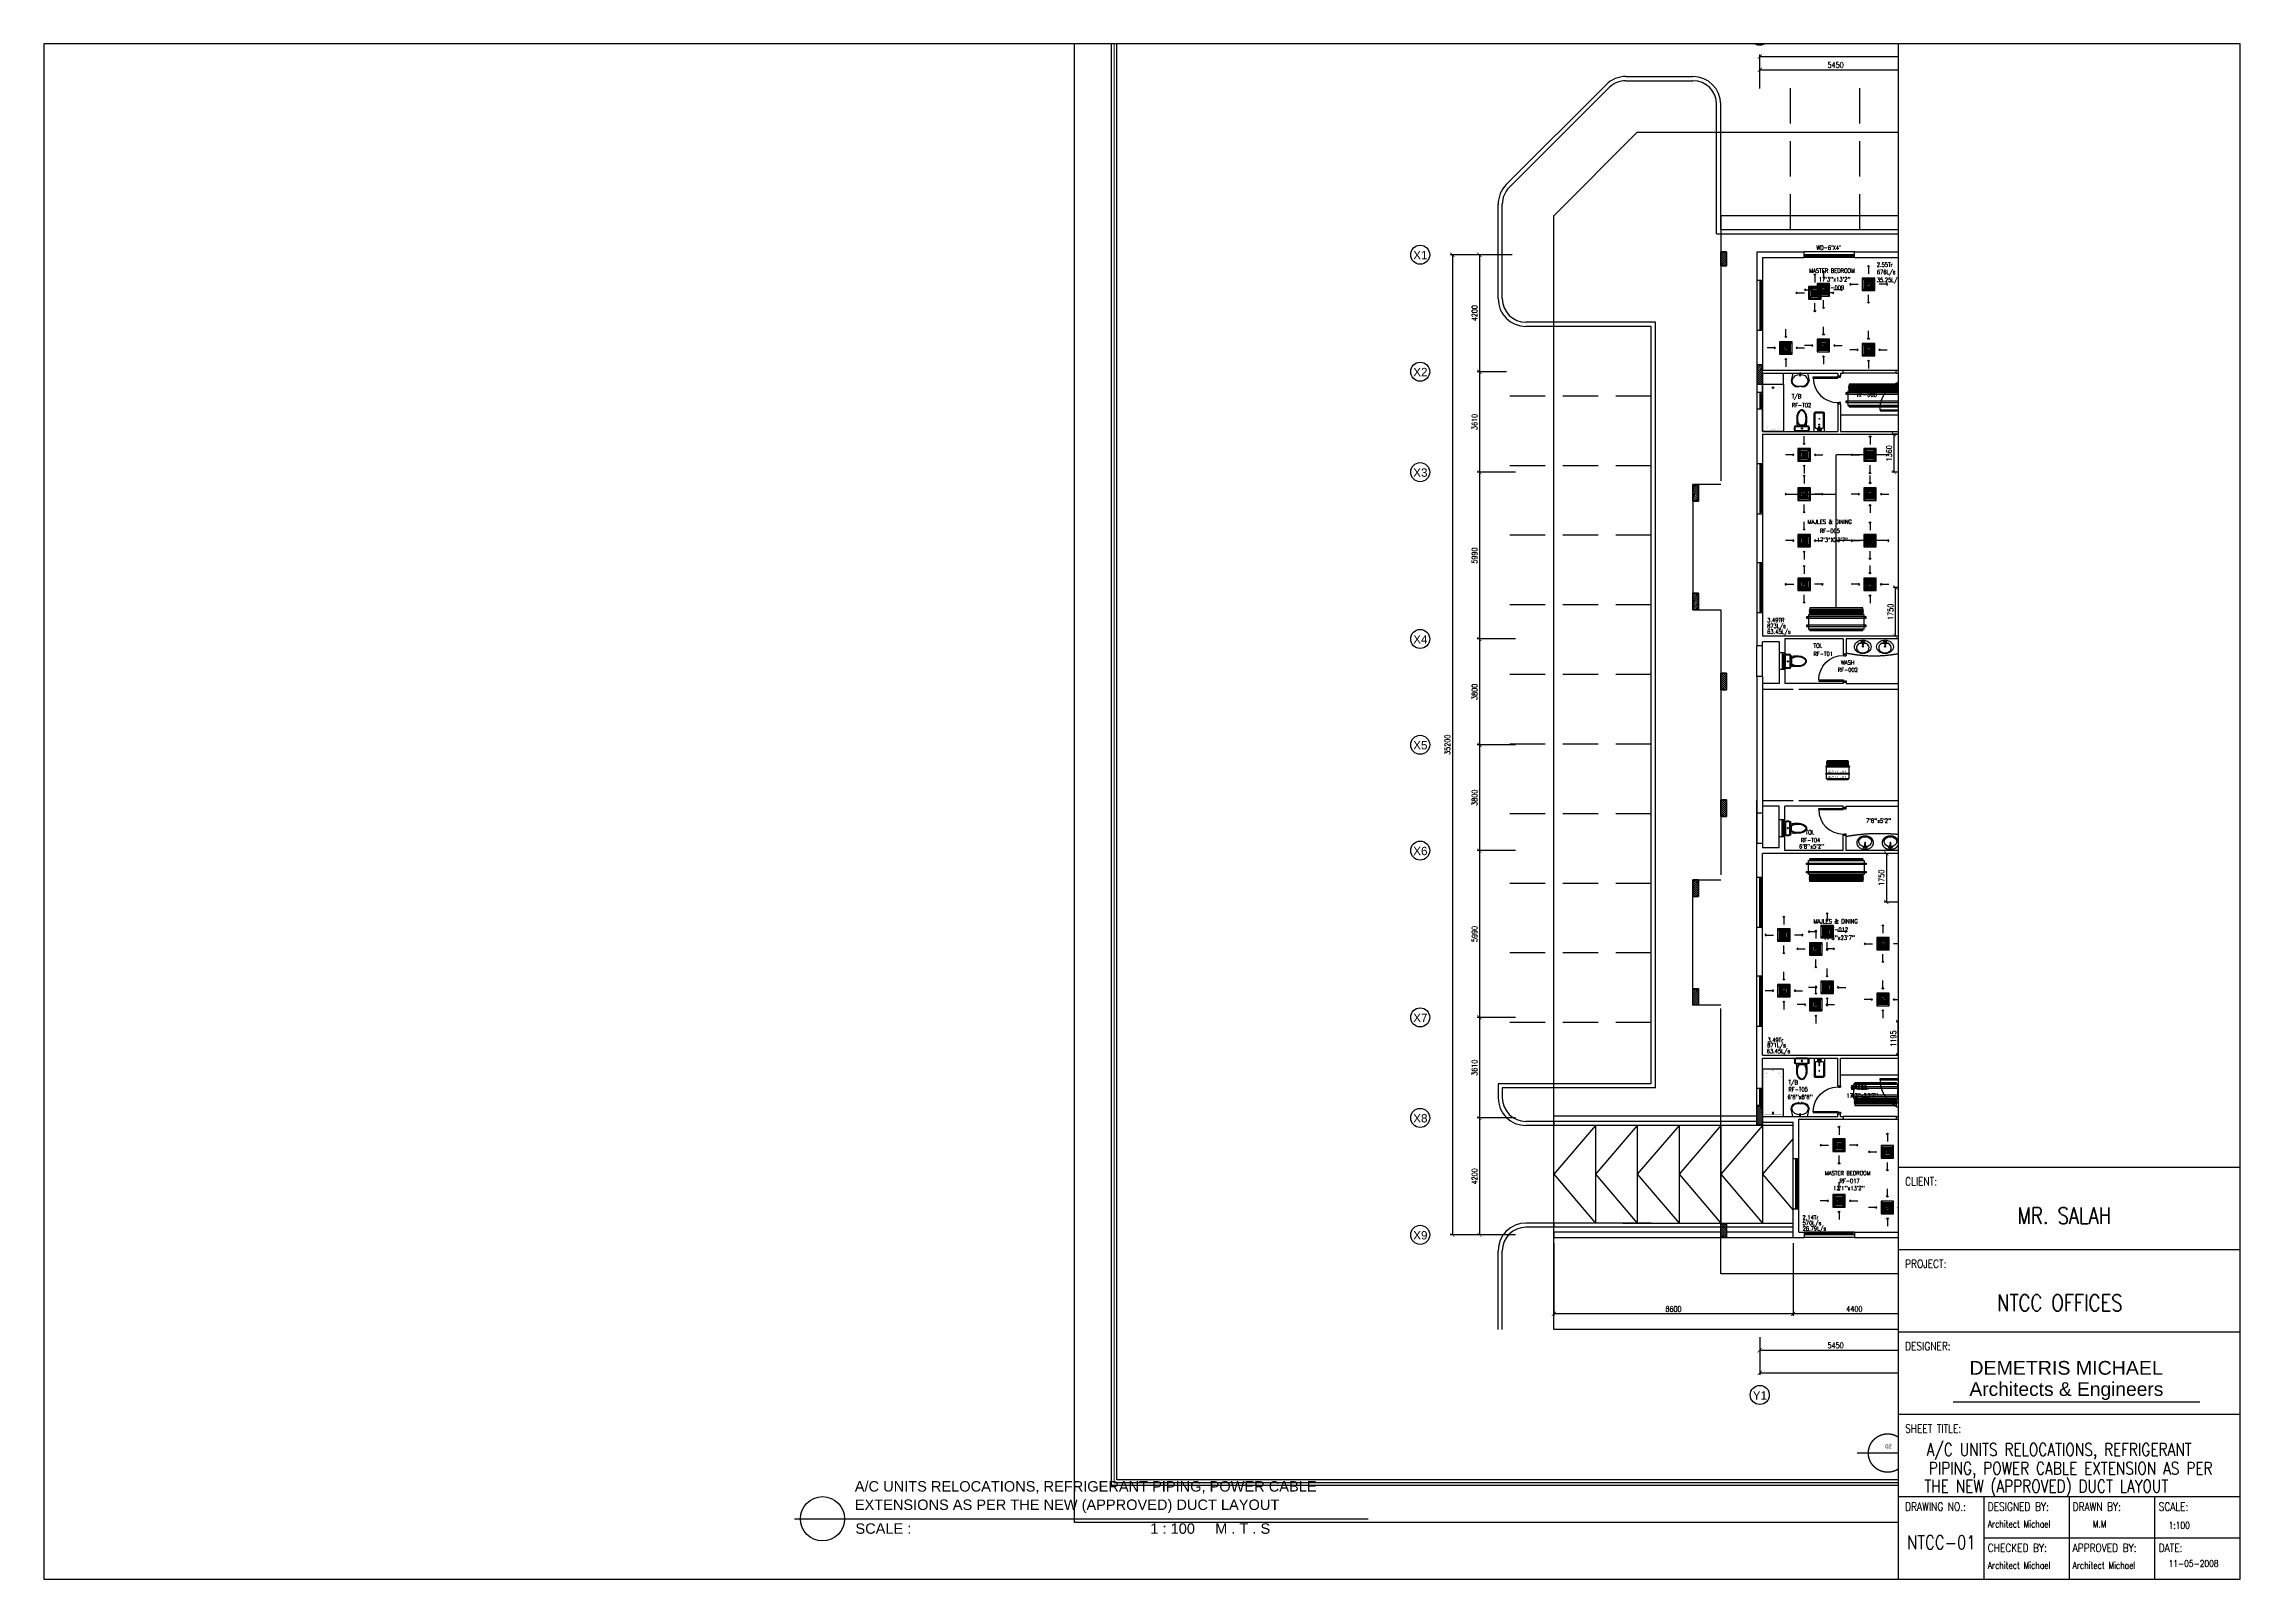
# Paper-space layout 'Layout1' of a CAD drawing. Header units: millimetres. Extents: x -137630 to -58729, y -2514 to 52618.
# The model-space entities are those that its viewports show. They can reach past a viewport. Long polylines and large blocks are cut down to what shows.
import ezdxf
from ezdxf.enums import TextEntityAlignment as Align

# ---------------------------------------------------------------- set-up
doc = ezdxf.new("R2010")
doc.units = ezdxf.units.MM
doc.header["$LTSCALE"] = 500
doc.header["$PDMODE"] = 34
for name, pattern in [('CENTER', [50.8, 31.75, -6.35, 6.35, -6.35]), ('DASHED', [19.05, 12.7, -6.35]), ('DASHED2', [9.525, 6.35, -3.175]), ('HIDDEN', [9.525, 6.35, -3.175])]:
    doc.linetypes.add(name, pattern=pattern)
for name, color, linetype in [('A-ANNO-DIMS', 1, 'Continuous'), ('A-ANNO-SYMB', 33, 'Continuous'), ('A-ANNO-TEXT', 8, 'Continuous'), ('A-AREA', 8, 'CENTER'), ('A-DOOR', 4, 'Continuous'), ('A-FLOR-OVHD', 4, 'DASHED2'), ('A-FLOR-PFIX', 8, 'Continuous'), ('A-FLOR-SPCL', 8, 'Continuous'), ('A-GLAZ', 5, 'Continuous'), ('A-WALL-FULL', 8, 'Continuous'), ('AC- SUIPPOR', 7, 'HIDDEN'), ('AC-SAD', 3, 'Continuous'), ('AC-SAD TEXT', 3, 'Continuous'), ('AC-UNIT', 5, 'Continuous'), ('AR-BORDER', 2, 'Continuous'), ('AR-LOGO', 175, 'Continuous'), ('AR-SY', 4, 'Continuous'), ('FCU-AC', 160, 'Continuous'), ('HATCH', 251, 'Continuous'), ('L-WALK', 8, 'Continuous'), ('LINE', 1, 'Continuous'), ('LOGO LINE', 7, 'Continuous'), ('LOGO1LINE', 7, 'Continuous'), ('PLATE', 7, 'Continuous'), ('RAD DIF', 10, 'Continuous'), ('RAD RIGHT', 1, 'Continuous'), ('S-COL- HACT.', 9, 'Continuous'), ('S-COL.', 8, 'Continuous'), ('SAD RIGHT', 3, 'Continuous'), ('TEXT', 4, 'Continuous'), ('WALL', 42, 'Continuous')]:
    doc.layers.add(name, color=color, linetype=linetype)
doc.styles.add('DMA', font='arial.ttf')
doc.styles.add('ISTILO', font='sanss___.ttf', dxfattribs={"width": 0.8, "height": 400})
doc.styles.add('MKL', font='swisse.ttf')
doc.styles.add('ROMANS', font='romans.shx', dxfattribs={"width": 0.8})
doc.styles.add('SANSSERIF', font='sas_____.pfb')
doc.dimstyles.new('100 of DIM2', dxfattribs={"dimscale": 0, "dimtxt": 200, "dimasz": 150, "dimexe": 75, "dimexo": 200, "dimgap": 75, "dimtad": 1, "dimdec": 0, "dimrnd": 5, "dimzin": 0, "dimdsep": 46, "dimtxsty": 'ROMANS', "dimblk": 'ARCHTICK', "dimcen": 100, "dimclrd": 94, "dimclre": 94, "dimclrt": 2, "dimadec": 0, "dimazin": 0, "dimtfac": 1, "dimtdec": 0, "dimtofl": 0, "dimtmove": 2, "dimatfit": 3, "dimldrblk": 'OPEN90', "dimfxl": 75, "dimtolj": 1, "dimtzin": 0, "dimarcsym": 0})
pattern_1 = [(45, (1143665.13, -1215620.816), (-35.355339, 35.355339), [])]

# ---------------------------------------------------------------- blocks, each defined once
blk = doc.blocks.new('D-120-R1')
for p, q in [((-80, 1180), (-40, 1180)), ((-80, 1180), (-80, 100)), ((-40, 1180), (-40, 55)), ((-1200, 100), (-1160, 100)), ((-1200, 100), (-1200, 0)), ((-1160, 100), (-1160, 55)), ((-1160, 55), (-1150, 55)), ((-1150, 55), (-1150, 0)), ((-80, 100), (0, 100)), ((-50, 55), (-40, 55)), ((-50, 55), (-50, 0)), ((-50, 0), (0, 0)), ((0, 100), (0, 0)), ((-1200, 0), (-1150, 0))]:
    blk.add_line(p, q)
at = {"linetype": 'Continuous'}
blk.add_arc((-80, 100), 1080, 90, 180, dxfattribs=at)
blk = doc.blocks.new('D-100-R1')
for p, q in [((-80, 980), (-80, 100)), ((-80, 980), (-40, 980)), ((-40, 980), (-40, 55)), ((-1000, 100), (-1000, 0)), ((-1000, 100), (-960, 100)), ((-960, 100), (-960, 55)), ((-960, 55), (-950, 55)), ((-950, 55), (-950, 0)), ((-80, 100), (0, 100)), ((-50, 55), (-50, 0)), ((-50, 55), (-40, 55)), ((-50, 0), (0, 0)), ((0, 100), (0, 0)), ((-1000, 0), (-950, 0))]:
    blk.add_line(p, q)
at = {"linetype": 'Continuous'}
blk.add_arc((-80, 100), 880, 90, 180, dxfattribs=at)
blk = doc.blocks.new('WC-1')
for p, q in [((-210, 0), (210, 0)), ((-260, -160), (-260, -50)), ((-235, -160), (-235, -50)), ((-210, -25), (210, -25)), ((210, -185), (-210, -185)), ((210, -210), (-210, -210)), ((91, -223), (-91, -223)), ((86, -235), (-86, -235)), ((235, -50), (235, -160)), ((260, -50), (260, -160))]:
    blk.add_line(p, q)
for radius in [22.1, 17.1]:
    blk.add_circle((-6, -107), radius)
for centre, radius, start, end in [((-210, -50), 50, 90, 180), ((-210, -160), 50, 180, 270), ((-210, -50), 25, 90, 180), ((-210, -160), 25, 180, 270), ((722, -383), 904, 168.95288, 184.06317), ((352, -470), 532, 177.55413, 180), ((352, -470), 532, 180, 193.52342), ((352, -470), 520, 166.47658, 180), ((352, -470), 520, 180, 193.52342), ((178, -512), 353, 193.52342, 210.14139), ((352, -470), 507, 166.47658, 180), ((352, -470), 507, 180, 193.52342), ((178, -428), 341, 149.85861, 166.47658), ((178, -512), 341, 193.52342, 210.14139), ((178, -428), 328, 149.85861, 166.47658), ((178, -512), 328, 193.52342, 210.14139), ((69, -575), 226, 210.14139, 234.49716), ((69, -365), 214, 138.41516, 149.85861), ((69, -575), 214, 210.14139, 234.49716), ((69, -365), 201, 139.99435, 149.85861), ((69, -575), 201, 210.14139, 234.49716), ((0, -672), 108, 234.49716, 270), ((0, -672), 95.9, 234.49716, 270), ((0, -672), 83.4, 234.49716, 270), ((0, -672), 83.4, 270, 305.50284), ((0, -672), 95.9, 270, 305.50284), ((0, -672), 108, 270, 305.50284), ((-69, -575), 201, 305.50284, 329.85861), ((-69, -575), 214, 305.50284, 329.85861), ((-69, -575), 226, 305.50284, 329.85861), ((-69, -365), 201, 30.14139, 40.00565), ((-69, -365), 214, 30.14139, 41.58484), ((-178, -428), 328, 13.52342, 30.14139), ((-178, -512), 328, 329.85861, 346.47658), ((-178, -428), 341, 13.52342, 30.14139), ((-178, -512), 341, 329.85861, 346.47658), ((-178, -512), 353, 329.85861, 346.47658), ((-352, -470), 507, 360, 13.52342), ((-352, -470), 507, 346.47658, 360), ((-352, -470), 520, 360, 13.52342), ((-352, -470), 520, 346.47658, 360), ((-352, -470), 532, 346.47658, 360), ((-352, -470), 532, 360, 2.44587), ((210, -50), 50, 360, 90), ((210, -50), 25, 360, 90), ((210, -160), 25, 270, 360), ((210, -160), 50, 270, 360)]:
    blk.add_arc(centre, radius, start, end)
at = {"linetype": 'Continuous', "ltscale": 50}
blk.add_arc((-722, -383), 904, 355.93683, 11.04712, dxfattribs=at)
blk = doc.blocks.new('BIDET-1')
for p, q in [((175, 0), (-175, 0)), ((-185, -10), (-185, -649)), ((-150, -155), (-150, -649)), ((-15, -125), (-120, -125)), ((-39, -59), (-69, -59)), ((-54, -44), (-54, -74)), ((-15, -54), (-15, -174)), ((12, -250), (-12, -250)), ((-9, -259), (9, -241)), ((-9, -241), (9, -259)), ((0, -238), (0, -262)), ((15, -54), (15, -174)), ((120, -125), (15, -125)), ((39, -59), (69, -59)), ((54, -44), (54, -74)), ((150, -155), (150, -649)), ((185, -10), (185, -649))]:
    blk.add_line(p, q)
for centre, radius in [((-54, -59), 25), ((-54, -59), 20), ((-54, -59), 15.2), ((-54, -59), 10.2), ((0, -250), 17.5), ((0, -250), 12.5), ((0, -457), 12.5), ((0, -457), 10), ((54, -59), 20), ((54, -59), 15.2), ((54, -59), 10.2)]:
    blk.add_circle(centre, radius)
for centre, radius, start, end in [((-175, -10), 10, 90, 180), ((175, -10), 10, 0, 90), ((-140, -649), 45, 180, 265.20622), ((-120, -155), 30, 90, 180), ((-140, -649), 10, 180, 265.20622), ((0, 1020), 1720, 265.20622, 274.79378), ((0, 1020), 1685, 265.20622, 274.79378), ((0, -54), 20, 318.59038, 221.40962), ((0, -54), 15, 0, 180), ((0, -174), 15, 180, 0), ((120, -155), 30, 0, 90), ((140, -649), 10, 274.79378, 0), ((140, -649), 45, 274.79378, 0)]:
    blk.add_arc(centre, radius, start, end)
blk = doc.blocks.new('LAV-4')
for p, q in [((-266, 0), (-322, -283)), ((-266, 0), (268, 0)), ((268, 0), (324, -280)), ((-48, -500), (-75, -500)), ((75, -500), (50, -500))]:
    blk.add_line(p, q)
for points in [[(-25, 0), (-25, -18), (25, -18), (25, 0)], [(-9, -20), (-9, -57), (8, -57), (8, -20)]]:
    blk.add_lwpolyline(points, close=True)
blk.add_circle((0, -91), 15.4)
for centre, radius, start, end in [((-75, -250), 250, 187.67842, 270), ((74, -366), 375, 135.33332, 167.14321), ((-75, -250), 220, 188.58141, 289.95234), ((0, -539), 477, 66.12608, 113.87396), ((1, -527), 55.9, 28.78265, 151.21735), ((75, -250), 220, 250.0878, 350.85148), ((50, -499), 0, 238.18833, 0), ((75, -250), 250, 270, 353.01209), ((-74, -366), 375, 12.51988, 44.66672)]:
    blk.add_arc(centre, radius, start, end)
blk = doc.blocks.new('BT-2')
blk.add_lwpolyline([(0, 750), (1700, 750), (1700, 0), (0, 0)], close=True)
at = {"const_width": 2}
blk.add_lwpolyline([(60, 690), (1340, 690, -0.414214), (1640, 390), (1640, 360, -0.414214), (1340, 60), (60, 60)], format="xyb", close=True, dxfattribs=at)
blk.add_circle((125, 375), 31.9)
blk = doc.blocks.new('W-180')
for p, q in [((1800, 100), (0, 100)), ((1800, 0), (0, 0)), ((40, 0), (40, 100)), ((1760, 100), (1760, 0))]:
    blk.add_line(p, q)
at = {"linetype": 'Continuous'}
for p, q in [((1760, 53), (40, 53)), ((1760, 47), (40, 47))]:
    blk.add_line(p, q, dxfattribs=at)
blk = doc.blocks.new('W-60')
for p, q in [((600, 100), (0, 100)), ((600, 0), (0, 0)), ((40, 0), (40, 100)), ((560, 100), (560, 0))]:
    blk.add_line(p, q)
at = {"linetype": 'Continuous'}
for p, q in [((560, 53), (40, 53)), ((560, 47), (40, 47))]:
    blk.add_line(p, q, dxfattribs=at)
blk = doc.blocks.new('LAV-2')
for p, q in [((-102, 330), (-23, 330)), ((-21, 393), (-55, 399)), ((-21, 369), (-55, 363)), ((-24, 385), (-49, 381)), ((-24, 377), (-49, 381)), ((-25, 381), (-13, 258)), ((-19, 381), (17, 381)), ((-1, 363), (-1, 399)), ((23, 381), (11, 257)), ((53, 399), (20, 393)), ((53, 363), (20, 369)), ((21, 329), (101, 329)), ((47, 381), (23, 385)), ((47, 381), (23, 376))]:
    blk.add_line(p, q)
for centre, radius in [((-1, 381), 24), ((-1, 381), 18), ((-1, 209), 18), ((-1, 209), 13.2)]:
    blk.add_circle(centre, radius)
blk.add_arc((-1, 257), 12, 179.80529, 359.80529)
for centre, major_axis, ratio in [((-1, 202), (-300, 1), 0.8), ((53, 381), (0.1, 18), 0.333333)]:
    blk.add_ellipse(centre, major_axis=major_axis, ratio=ratio)
blk.add_ellipse((-1, 166), major_axis=(-228, 1), ratio=0.8, start_param=5.174, end_param=10.533963)
at = {"extrusion": (0, 0, -1)}
blk.add_ellipse((-55, 381), major_axis=(0.1, 18), ratio=0.333333, dxfattribs=at)
for points, knots in [([(-55, 365), (-55, 366), (-55, 366), (-55, 366), (-55, 366), (-56, 367), (-56, 368), (-57, 370), (-57, 371), (-58, 374), (-58, 375), (-58, 379), (-58, 381), (-58, 386), (-58, 388), (-57, 392), (-57, 393), (-56, 394), (-56, 395), (-55, 396), (-55, 396), (-55, 396), (-55, 397), (-55, 397)], [3.378318, 3.378318, 3.378318, 3.378318, 3.519844, 3.519844, 3.66137, 3.66137, 3.925951, 3.925951, 4.190531, 4.190531, 4.455112, 4.455112, 4.86737, 4.86737, 5.279628, 5.279628, 5.565785, 5.565785, 5.785568, 5.785568, 5.957, 5.957, 6.04646, 6.04646, 6.04646, 6.04646]), ([(-55, 397), (-55, 397), (-54, 396), (-54, 396), (-54, 396), (-53, 395), (-53, 394), (-52, 392), (-52, 391), (-52, 388), (-51, 387), (-51, 383), (-51, 381), (-51, 376), (-52, 374), (-52, 370), (-53, 369), (-53, 368), (-54, 367), (-54, 366), (-54, 366), (-55, 366), (-55, 365), (-55, 365)], [0.236726, 0.236726, 0.236726, 0.236726, 0.378252, 0.378252, 0.519778, 0.519778, 0.784358, 0.784358, 1.048939, 1.048939, 1.313519, 1.313519, 1.725777, 1.725777, 2.138035, 2.138035, 2.424192, 2.424192, 2.643976, 2.643976, 2.815407, 2.815407, 2.904867, 2.904867, 2.904867, 2.904867]), ([(53, 396), (53, 396), (53, 396), (53, 396), (53, 395), (52, 394), (52, 394), (51, 392), (51, 390), (50, 388), (50, 386), (50, 383), (50, 380), (50, 376), (50, 373), (51, 370), (51, 369), (52, 367), (52, 367), (53, 366), (53, 365), (53, 365), (53, 365), (53, 365)], [0.236726, 0.236726, 0.236726, 0.236726, 0.378252, 0.378252, 0.519778, 0.519778, 0.784358, 0.784358, 1.048939, 1.048939, 1.313519, 1.313519, 1.725777, 1.725777, 2.138035, 2.138035, 2.424192, 2.424192, 2.643976, 2.643976, 2.815407, 2.815407, 2.904867, 2.904867, 2.904867, 2.904867]), ([(53, 365), (53, 365), (53, 365), (54, 366), (54, 366), (55, 367), (55, 368), (56, 370), (56, 371), (56, 373), (57, 375), (57, 379), (57, 381), (57, 386), (56, 388), (56, 391), (55, 392), (55, 394), (54, 395), (54, 396), (54, 396), (54, 396), (53, 396), (53, 396)], [3.378318, 3.378318, 3.378318, 3.378318, 3.519844, 3.519844, 3.66137, 3.66137, 3.925951, 3.925951, 4.190531, 4.190531, 4.455112, 4.455112, 4.86737, 4.86737, 5.279628, 5.279628, 5.565785, 5.565785, 5.785568, 5.785568, 5.957, 5.957, 6.04646, 6.04646, 6.04646, 6.04646])]:
    blk.add_open_spline(points, degree=3, knots=knots)
blk = doc.blocks.new('_ArchTick')
at = {"color": 0, "linetype": 'ByBlock', "const_width": 0.15}
blk.add_lwpolyline([(-0.5, -0.5), (0.5, 0.5)], dxfattribs=at)
blk = doc.blocks.new('*D27')
at = {"layer": 'A-ANNO-DIMS', "color": 94, "lineweight": -2, "ltscale": 3, "transparency": 16777216}
for p, q in [((21710, -1573871), (21710, -1573321)), ((21710, -1573396), (27160, -1573396)), ((27160, -1573871), (27160, -1573321))]:
    blk.add_line(p, q, dxfattribs=at)
at = {"layer": 'Defpoints', "color": 0, "ltscale": 3, "transparency": 16777216}
for p in [(21710, -1574071), (27160, -1573396), (27160, -1574071)]:
    blk.add_point(p, dxfattribs=at)
at = {"layer": 'A-ANNO-DIMS', "color": 94, "lineweight": -2, "ltscale": 3, "transparency": 16777216, "xscale": 150, "yscale": 150, "zscale": 150, "rotation": 180}
blk.add_blockref('_ArchTick', (21710, -1573396), dxfattribs=at)
at = {"layer": 'A-ANNO-DIMS', "color": 94, "lineweight": -2, "ltscale": 3, "transparency": 16777216, "xscale": 150, "yscale": 150, "zscale": 150}
blk.add_blockref('_ArchTick', (27160, -1573396), dxfattribs=at)
at = {"layer": 'A-ANNO-DIMS', "color": 2, "ltscale": 3, "transparency": 16777216, "insert": (24435, -1573221), "char_height": 200, "attachment_point": 5, "style": 'ROMANS'}
blk.add_mtext('\\A1;5450', dxfattribs=at)
blk = doc.blocks.new('_Open90')
at = {"color": 0, "linetype": 'ByBlock', "lineweight": -2}
for p, q in [((0, 0), (-1, 0)), ((-0.5, 0.5), (0, 0)), ((0, 0), (-0.5, -0.5))]:
    blk.add_line(p, q, dxfattribs=at)
blk = doc.blocks.new('*D30')
at = {"layer": 'A-ANNO-DIMS', "color": 94, "lineweight": -2, "ltscale": 3, "transparency": 16777216}
for p, q in [((21710, -1574066), (21710, -1572840)), ((21710, -1572915), (47210, -1572915)), ((47210, -1574066), (47210, -1572840))]:
    blk.add_line(p, q, dxfattribs=at)
at = {"layer": 'Defpoints', "color": 0, "ltscale": 3, "transparency": 16777216}
for p in [(47210, -1572915), (21710, -1574266), (47210, -1574266)]:
    blk.add_point(p, dxfattribs=at)
at = {"layer": 'A-ANNO-DIMS', "color": 94, "lineweight": -2, "ltscale": 3, "transparency": 16777216, "xscale": 150, "yscale": 150, "zscale": 150, "rotation": 180}
blk.add_blockref('_ArchTick', (21710, -1572915), dxfattribs=at)
at = {"layer": 'A-ANNO-DIMS', "color": 94, "lineweight": -2, "ltscale": 3, "transparency": 16777216, "xscale": 150, "yscale": 150, "zscale": 150}
blk.add_blockref('_ArchTick', (47210, -1572915), dxfattribs=at)
at = {"layer": 'A-ANNO-DIMS', "color": 2, "ltscale": 3, "transparency": 16777216, "insert": (34460, -1572740), "char_height": 200, "attachment_point": 5, "style": 'ROMANS'}
blk.add_mtext('\\A1;25500', dxfattribs=at)
blk = doc.blocks.new('*D40')
at = {"layer": 'A-ANNO-DIMS', "color": 94, "lineweight": -2, "ltscale": 3, "transparency": 16777216}
for p, q in [((12820, -1580033), (10590, -1580033)), ((10665, -1580033), (10665, -1615233)), ((12820, -1615233), (10590, -1615233))]:
    blk.add_line(p, q, dxfattribs=at)
at = {"layer": 'Defpoints', "color": 0, "ltscale": 3, "transparency": 16777216}
for p in [(13020, -1580033), (10665, -1615233), (13020, -1615233)]:
    blk.add_point(p, dxfattribs=at)
at = {"layer": 'A-ANNO-DIMS', "color": 94, "lineweight": -2, "ltscale": 3, "transparency": 16777216, "xscale": 150, "yscale": 150, "zscale": 150}
for p, rotation in [((10665, -1580033), 90), ((10665, -1615233), 270)]:
    blk.add_blockref('_ArchTick', p, dxfattribs=dict(at, rotation=rotation))
at = {"layer": 'A-ANNO-DIMS', "color": 2, "ltscale": 3, "transparency": 16777216, "insert": (10490, -1597633), "char_height": 200, "attachment_point": 5, "rotation": 90, "style": 'ROMANS'}
blk.add_mtext('\\A1;35200', dxfattribs=at)
blk = doc.blocks.new('*D41')
at = {"layer": 'A-ANNO-DIMS', "color": 94, "lineweight": -2, "ltscale": 3, "transparency": 16777216}
for p, q in [((12615, -1580033), (11562, -1580033)), ((11637, -1580033), (11637, -1584233)), ((12615, -1584233), (11562, -1584233))]:
    blk.add_line(p, q, dxfattribs=at)
at = {"layer": 'Defpoints', "color": 0, "ltscale": 3, "transparency": 16777216}
for p in [(12815, -1580033), (11637, -1584233), (12815, -1584233)]:
    blk.add_point(p, dxfattribs=at)
at = {"layer": 'A-ANNO-DIMS', "color": 94, "lineweight": -2, "ltscale": 3, "transparency": 16777216, "xscale": 150, "yscale": 150, "zscale": 150}
for p, rotation in [((11637, -1580033), 90), ((11637, -1584233), 270)]:
    blk.add_blockref('_ArchTick', p, dxfattribs=dict(at, rotation=rotation))
at = {"layer": 'A-ANNO-DIMS', "color": 2, "ltscale": 3, "transparency": 16777216, "insert": (11462, -1582133), "char_height": 200, "attachment_point": 5, "rotation": 90, "style": 'ROMANS'}
blk.add_mtext('\\A1;4200', dxfattribs=at)
blk = doc.blocks.new('*D42')
at = {"layer": 'A-ANNO-DIMS', "color": 94, "lineweight": -2, "ltscale": 3, "transparency": 16777216}
for p, q in [((12615, -1584233), (11562, -1584233)), ((11637, -1584233), (11637, -1587843)), ((12929, -1587843), (11562, -1587843))]:
    blk.add_line(p, q, dxfattribs=at)
at = {"layer": 'Defpoints', "color": 0, "ltscale": 3, "transparency": 16777216}
for p in [(12815, -1584233), (11637, -1587843), (13129, -1587843)]:
    blk.add_point(p, dxfattribs=at)
at = {"layer": 'A-ANNO-DIMS', "color": 94, "lineweight": -2, "ltscale": 3, "transparency": 16777216, "xscale": 150, "yscale": 150, "zscale": 150}
for p, rotation in [((11637, -1584233), 90), ((11637, -1587843), 270)]:
    blk.add_blockref('_ArchTick', p, dxfattribs=dict(at, rotation=rotation))
at = {"layer": 'A-ANNO-DIMS', "color": 2, "ltscale": 3, "transparency": 16777216, "insert": (11462, -1586038), "char_height": 200, "attachment_point": 5, "rotation": 90, "style": 'ROMANS'}
blk.add_mtext('\\A1;3610', dxfattribs=at)
blk = doc.blocks.new('*D43')
at = {"layer": 'A-ANNO-DIMS', "color": 94, "lineweight": -2, "ltscale": 3, "transparency": 16777216}
for p, q in [((12929, -1587843), (11562, -1587843)), ((11637, -1587843), (11637, -1593833)), ((12929, -1593833), (11562, -1593833))]:
    blk.add_line(p, q, dxfattribs=at)
at = {"layer": 'Defpoints', "color": 0, "ltscale": 3, "transparency": 16777216}
for p in [(13129, -1587843), (11637, -1593833), (13129, -1593833)]:
    blk.add_point(p, dxfattribs=at)
at = {"layer": 'A-ANNO-DIMS', "color": 94, "lineweight": -2, "ltscale": 3, "transparency": 16777216, "xscale": 150, "yscale": 150, "zscale": 150}
for p, rotation in [((11637, -1587843), 90), ((11637, -1593833), 270)]:
    blk.add_blockref('_ArchTick', p, dxfattribs=dict(at, rotation=rotation))
at = {"layer": 'A-ANNO-DIMS', "color": 2, "ltscale": 3, "transparency": 16777216, "insert": (11462, -1590838), "char_height": 200, "attachment_point": 5, "rotation": 90, "style": 'ROMANS'}
blk.add_mtext('\\A1;5990', dxfattribs=at)
blk = doc.blocks.new('*D44')
at = {"layer": 'A-ANNO-DIMS', "color": 94, "lineweight": -2, "ltscale": 3, "transparency": 16777216}
for p, q in [((12929, -1593833), (11562, -1593833)), ((11637, -1593833), (11637, -1597633)), ((12929, -1597633), (11562, -1597633))]:
    blk.add_line(p, q, dxfattribs=at)
at = {"layer": 'Defpoints', "color": 0, "ltscale": 3, "transparency": 16777216}
for p in [(13129, -1593833), (11637, -1597633), (13129, -1597633)]:
    blk.add_point(p, dxfattribs=at)
at = {"layer": 'A-ANNO-DIMS', "color": 94, "lineweight": -2, "ltscale": 3, "transparency": 16777216, "xscale": 150, "yscale": 150, "zscale": 150}
for p, rotation in [((11637, -1593833), 90), ((11637, -1597633), 270)]:
    blk.add_blockref('_ArchTick', p, dxfattribs=dict(at, rotation=rotation))
at = {"layer": 'A-ANNO-DIMS', "color": 2, "ltscale": 3, "transparency": 16777216, "insert": (11462, -1595733), "char_height": 200, "attachment_point": 5, "rotation": 90, "style": 'ROMANS'}
blk.add_mtext('\\A1;3800', dxfattribs=at)
blk = doc.blocks.new('*D45')
at = {"layer": 'A-ANNO-DIMS', "color": 94, "lineweight": -2, "ltscale": 3, "transparency": 16777216}
for p, q in [((12929, -1597633), (11562, -1597633)), ((11637, -1597633), (11637, -1601433)), ((12929, -1601433), (11562, -1601433))]:
    blk.add_line(p, q, dxfattribs=at)
at = {"layer": 'Defpoints', "color": 0, "ltscale": 3, "transparency": 16777216}
for p in [(13129, -1597633), (11637, -1601433), (13129, -1601433)]:
    blk.add_point(p, dxfattribs=at)
at = {"layer": 'A-ANNO-DIMS', "color": 94, "lineweight": -2, "ltscale": 3, "transparency": 16777216, "xscale": 150, "yscale": 150, "zscale": 150}
for p, rotation in [((11637, -1597633), 90), ((11637, -1601433), 270)]:
    blk.add_blockref('_ArchTick', p, dxfattribs=dict(at, rotation=rotation))
at = {"layer": 'A-ANNO-DIMS', "color": 2, "ltscale": 3, "transparency": 16777216, "insert": (11462, -1599533), "char_height": 200, "attachment_point": 5, "rotation": 90, "style": 'ROMANS'}
blk.add_mtext('\\A1;3800', dxfattribs=at)
blk = doc.blocks.new('*D46')
at = {"layer": 'A-ANNO-DIMS', "color": 94, "lineweight": -2, "ltscale": 3, "transparency": 16777216}
for p, q in [((12929, -1601433), (11562, -1601433)), ((11637, -1601433), (11637, -1607423)), ((12929, -1607423), (11562, -1607423))]:
    blk.add_line(p, q, dxfattribs=at)
at = {"layer": 'Defpoints', "color": 0, "ltscale": 3, "transparency": 16777216}
for p in [(13129, -1601433), (11637, -1607423), (13129, -1607423)]:
    blk.add_point(p, dxfattribs=at)
at = {"layer": 'A-ANNO-DIMS', "color": 94, "lineweight": -2, "ltscale": 3, "transparency": 16777216, "xscale": 150, "yscale": 150, "zscale": 150}
for p, rotation in [((11637, -1601433), 90), ((11637, -1607423), 270)]:
    blk.add_blockref('_ArchTick', p, dxfattribs=dict(at, rotation=rotation))
at = {"layer": 'A-ANNO-DIMS', "color": 2, "ltscale": 3, "transparency": 16777216, "insert": (11462, -1604428), "char_height": 200, "attachment_point": 5, "rotation": 90, "style": 'ROMANS'}
blk.add_mtext('\\A1;5990', dxfattribs=at)
blk = doc.blocks.new('*D47')
at = {"layer": 'A-ANNO-DIMS', "color": 94, "lineweight": -2, "ltscale": 3, "transparency": 16777216}
for p, q in [((12929, -1607423), (11562, -1607423)), ((11637, -1607423), (11637, -1611033)), ((12929, -1611033), (11562, -1611033))]:
    blk.add_line(p, q, dxfattribs=at)
at = {"layer": 'Defpoints', "color": 0, "ltscale": 3, "transparency": 16777216}
for p in [(13129, -1607423), (11637, -1611033), (13129, -1611033)]:
    blk.add_point(p, dxfattribs=at)
at = {"layer": 'A-ANNO-DIMS', "color": 94, "lineweight": -2, "ltscale": 3, "transparency": 16777216, "xscale": 150, "yscale": 150, "zscale": 150}
for p, rotation in [((11637, -1607423), 90), ((11637, -1611033), 270)]:
    blk.add_blockref('_ArchTick', p, dxfattribs=dict(at, rotation=rotation))
at = {"layer": 'A-ANNO-DIMS', "color": 2, "ltscale": 3, "transparency": 16777216, "insert": (11462, -1609228), "char_height": 200, "attachment_point": 5, "rotation": 90, "style": 'ROMANS'}
blk.add_mtext('\\A1;3610', dxfattribs=at)
blk = doc.blocks.new('*D48')
at = {"layer": 'A-ANNO-DIMS', "color": 94, "lineweight": -2, "ltscale": 3, "transparency": 16777216}
for p, q in [((12929, -1611033), (11562, -1611033)), ((11637, -1611033), (11637, -1615233)), ((12929, -1615233), (11562, -1615233))]:
    blk.add_line(p, q, dxfattribs=at)
at = {"layer": 'Defpoints', "color": 0, "ltscale": 3, "transparency": 16777216}
for p in [(13129, -1611033), (11637, -1615233), (13129, -1615233)]:
    blk.add_point(p, dxfattribs=at)
at = {"layer": 'A-ANNO-DIMS', "color": 94, "lineweight": -2, "ltscale": 3, "transparency": 16777216, "xscale": 150, "yscale": 150, "zscale": 150}
for p, rotation in [((11637, -1611033), 90), ((11637, -1615233), 270)]:
    blk.add_blockref('_ArchTick', p, dxfattribs=dict(at, rotation=rotation))
at = {"layer": 'A-ANNO-DIMS', "color": 2, "ltscale": 3, "transparency": 16777216, "insert": (11462, -1613133), "char_height": 200, "attachment_point": 5, "rotation": 90, "style": 'ROMANS'}
blk.add_mtext('\\A1;4200', dxfattribs=at)
blk = doc.blocks.new('*D49')
at = {"layer": 'A-ANNO-DIMS', "color": 94, "lineweight": -2, "ltscale": 3, "transparency": 16777216}
for p, q in [((21710, -1618904), (21710, -1619454)), ((27160, -1618904), (27160, -1619454)), ((21710, -1619379), (27160, -1619379))]:
    blk.add_line(p, q, dxfattribs=at)
at = {"layer": 'Defpoints', "color": 0, "ltscale": 3, "transparency": 16777216}
for p in [(21710, -1618704), (27160, -1618704), (27160, -1619379)]:
    blk.add_point(p, dxfattribs=at)
at = {"layer": 'A-ANNO-DIMS', "color": 94, "lineweight": -2, "ltscale": 3, "transparency": 16777216, "xscale": 150, "yscale": 150, "zscale": 150, "rotation": 180}
blk.add_blockref('_ArchTick', (21710, -1619379), dxfattribs=at)
at = {"layer": 'A-ANNO-DIMS', "color": 94, "lineweight": -2, "ltscale": 3, "transparency": 16777216, "xscale": 150, "yscale": 150, "zscale": 150}
blk.add_blockref('_ArchTick', (27160, -1619379), dxfattribs=at)
at = {"layer": 'A-ANNO-DIMS', "color": 2, "ltscale": 3, "transparency": 16777216, "insert": (24435, -1619204), "char_height": 200, "attachment_point": 5, "style": 'ROMANS'}
blk.add_mtext('\\A1;5450', dxfattribs=at)
blk = doc.blocks.new('*D54')
at = {"layer": 'A-ANNO-DIMS', "color": 94, "lineweight": -2, "ltscale": 3, "transparency": 16777216}
for p, q in [((21710, -1619039), (21710, -1620265)), ((47210, -1619039), (47210, -1620265)), ((21710, -1620190), (47210, -1620190))]:
    blk.add_line(p, q, dxfattribs=at)
at = {"layer": 'Defpoints', "color": 0, "ltscale": 3, "transparency": 16777216}
for p in [(21710, -1618839), (47210, -1618839), (47210, -1620190)]:
    blk.add_point(p, dxfattribs=at)
at = {"layer": 'A-ANNO-DIMS', "color": 94, "lineweight": -2, "ltscale": 3, "transparency": 16777216, "xscale": 150, "yscale": 150, "zscale": 150, "rotation": 180}
blk.add_blockref('_ArchTick', (21710, -1620190), dxfattribs=at)
at = {"layer": 'A-ANNO-DIMS', "color": 94, "lineweight": -2, "ltscale": 3, "transparency": 16777216, "xscale": 150, "yscale": 150, "zscale": 150}
blk.add_blockref('_ArchTick', (47210, -1620190), dxfattribs=at)
at = {"layer": 'A-ANNO-DIMS', "color": 2, "ltscale": 3, "transparency": 16777216, "insert": (34460, -1620015), "char_height": 200, "attachment_point": 5, "style": 'ROMANS'}
blk.add_mtext('\\A1;25500', dxfattribs=at)
blk = doc.blocks.new('*D59')
at = {"layer": 'A-ANNO-DIMS', "color": 94, "linetype": 'Continuous', "lineweight": -2, "ltscale": 3, "transparency": 16777216}
for p, q in [((22910, -1615533), (22910, -1618147)), ((27310, -1615533), (27310, -1618147)), ((27310, -1618072), (22910, -1618072))]:
    blk.add_line(p, q, dxfattribs=at)
at = {"layer": 'Defpoints', "color": 0, "linetype": 'Continuous', "ltscale": 3, "transparency": 16777216}
for p in [(22910, -1615333), (27310, -1615333), (22910, -1618072)]:
    blk.add_point(p, dxfattribs=at)
at = {"layer": 'A-ANNO-DIMS', "color": 94, "linetype": 'Continuous', "lineweight": -2, "ltscale": 3, "transparency": 16777216, "xscale": 150, "yscale": 150, "zscale": 150, "rotation": 180}
blk.add_blockref('_ArchTick', (22910, -1618072), dxfattribs=at)
at = {"layer": 'A-ANNO-DIMS', "color": 94, "linetype": 'Continuous', "lineweight": -2, "ltscale": 3, "transparency": 16777216, "xscale": 150, "yscale": 150, "zscale": 150}
blk.add_blockref('_ArchTick', (27310, -1618072), dxfattribs=at)
at = {"layer": 'A-ANNO-DIMS', "color": 2, "linetype": 'Continuous', "ltscale": 3, "transparency": 16777216, "insert": (25110, -1617897), "char_height": 200, "attachment_point": 5, "style": 'ROMANS'}
blk.add_mtext('\\A1;4400', dxfattribs=at)
blk = doc.blocks.new('*D60')
at = {"layer": 'A-ANNO-DIMS', "color": 94, "linetype": 'Continuous', "lineweight": -2, "ltscale": 3, "transparency": 16777216}
for p, q in [((14310, -1615533), (14310, -1618147)), ((22910, -1615533), (22910, -1618147)), ((22910, -1618072), (14310, -1618072))]:
    blk.add_line(p, q, dxfattribs=at)
at = {"layer": 'Defpoints', "color": 0, "linetype": 'Continuous', "ltscale": 3, "transparency": 16777216}
for p in [(14310, -1615333), (22910, -1615333), (14310, -1618072)]:
    blk.add_point(p, dxfattribs=at)
at = {"layer": 'A-ANNO-DIMS', "color": 94, "linetype": 'Continuous', "lineweight": -2, "ltscale": 3, "transparency": 16777216, "xscale": 150, "yscale": 150, "zscale": 150, "rotation": 180}
blk.add_blockref('_ArchTick', (14310, -1618072), dxfattribs=at)
at = {"layer": 'A-ANNO-DIMS', "color": 94, "linetype": 'Continuous', "lineweight": -2, "ltscale": 3, "transparency": 16777216, "xscale": 150, "yscale": 150, "zscale": 150}
blk.add_blockref('_ArchTick', (22910, -1618072), dxfattribs=at)
at = {"layer": 'A-ANNO-DIMS', "color": 2, "linetype": 'Continuous', "ltscale": 3, "transparency": 16777216, "insert": (18610, -1617897), "char_height": 200, "attachment_point": 5, "style": 'ROMANS'}
blk.add_mtext('\\A1;8600', dxfattribs=at)
blk = doc.blocks.new('*D80')
at = {"layer": 'Defpoints', "color": 0, "transparency": 16777216}
for p in [(27110, -1586483), (26532, -1587843), (27110, -1587843)]:
    blk.add_point(p, dxfattribs=at)
at = {"layer": 'RAD DIF', "color": 94, "lineweight": -2, "transparency": 16777216}
for p, q in [((26910, -1586483), (26457, -1586483)), ((26532, -1586483), (26532, -1587843)), ((26910, -1587843), (26457, -1587843))]:
    blk.add_line(p, q, dxfattribs=at)
at = {"layer": 'RAD DIF', "color": 94, "lineweight": -2, "transparency": 16777216, "xscale": 150, "yscale": 150, "zscale": 150}
for p, rotation in [((26532, -1586483), 90), ((26532, -1587843), 270)]:
    blk.add_blockref('_ArchTick', p, dxfattribs=dict(at, rotation=rotation))
at = {"layer": 'RAD DIF', "color": 2, "transparency": 16777216, "insert": (26357, -1587163), "char_height": 200, "attachment_point": 5, "rotation": 90, "style": 'ROMANS'}
blk.add_mtext('\\A1;1360', dxfattribs=at)
blk = doc.blocks.new('*D81')
at = {"layer": 'Defpoints', "color": 0, "transparency": 16777216}
for p in [(26582, -1591983), (27110, -1591983), (27110, -1593733)]:
    blk.add_point(p, dxfattribs=at)
at = {"layer": 'RAD DIF', "color": 94, "lineweight": -2, "transparency": 16777216}
for p, q in [((26910, -1591983), (26507, -1591983)), ((26582, -1593733), (26582, -1591983)), ((26910, -1593733), (26507, -1593733))]:
    blk.add_line(p, q, dxfattribs=at)
at = {"layer": 'RAD DIF', "color": 94, "lineweight": -2, "transparency": 16777216, "xscale": 150, "yscale": 150, "zscale": 150}
for p, rotation in [((26582, -1591983), 90), ((26582, -1593733), 270)]:
    blk.add_blockref('_ArchTick', p, dxfattribs=dict(at, rotation=rotation))
at = {"layer": 'RAD DIF', "color": 2, "transparency": 16777216, "insert": (26407, -1592858), "char_height": 200, "attachment_point": 5, "rotation": 90, "style": 'ROMANS'}
blk.add_mtext('\\A1;1750', dxfattribs=at)
blk = doc.blocks.new('*D88')
at = {"layer": 'Defpoints', "color": 0, "transparency": 16777216}
for p in [(26684, -1607586), (27110, -1607586), (27110, -1608783)]:
    blk.add_point(p, dxfattribs=at)
at = {"layer": 'RAD DIF', "color": 94, "lineweight": -2, "transparency": 16777216}
for p, q in [((26910, -1607586), (26609, -1607586)), ((26684, -1608783), (26684, -1607586)), ((26910, -1608783), (26609, -1608783))]:
    blk.add_line(p, q, dxfattribs=at)
at = {"layer": 'RAD DIF', "color": 94, "lineweight": -2, "transparency": 16777216, "xscale": 150, "yscale": 150, "zscale": 150}
for p, rotation in [((26684, -1607586), 90), ((26684, -1608783), 270)]:
    blk.add_blockref('_ArchTick', p, dxfattribs=dict(at, rotation=rotation))
at = {"layer": 'RAD DIF', "color": 2, "transparency": 16777216, "insert": (26509, -1608184), "char_height": 200, "attachment_point": 5, "rotation": 90, "style": 'ROMANS'}
blk.add_mtext('\\A1;1195', dxfattribs=at)
blk = doc.blocks.new('*D89')
at = {"layer": 'Defpoints', "color": 0, "transparency": 16777216}
for p in [(27110, -1601533), (26257, -1603283), (27110, -1603283)]:
    blk.add_point(p, dxfattribs=at)
at = {"layer": 'RAD DIF', "color": 94, "lineweight": -2, "transparency": 16777216}
for p, q in [((26910, -1601533), (26182, -1601533)), ((26257, -1601533), (26257, -1603283)), ((26910, -1603283), (26182, -1603283))]:
    blk.add_line(p, q, dxfattribs=at)
at = {"layer": 'RAD DIF', "color": 94, "lineweight": -2, "transparency": 16777216, "xscale": 150, "yscale": 150, "zscale": 150}
for p, rotation in [((26257, -1601533), 90), ((26257, -1603283), 270)]:
    blk.add_blockref('_ArchTick', p, dxfattribs=dict(at, rotation=rotation))
at = {"layer": 'RAD DIF', "color": 2, "transparency": 16777216, "insert": (26082, -1602408), "char_height": 200, "attachment_point": 5, "rotation": 90, "style": 'ROMANS'}
blk.add_mtext('\\A1;1750', dxfattribs=at)
blk = doc.blocks.new('A$C44FB0367')
at = {"layer": 'WALL', "ltscale": 30}
h = blk.add_hatch(dxfattribs=at)
h.set_pattern_fill('NET3', color=2, scale=100, style=0)
h.set_pattern_definition([(0, (19935.246, -11666.627), (0, 12.5), []), (60, (19935.246, -11666.627), (-10.8253175, 6.25), []), (120, (19935.246, -11666.627), (-10.8253175, -6.25), [])])
h.paths.add_polyline_path([(775, 250), (775, 275), (25, 275), (25, 250)])
at = {"layer": 'WALL', "color": 5, "ltscale": 30}
for p, q in [((25, 250), (25, 275)), ((25, 275), (775, 275)), ((775, 250), (775, 275))]:
    blk.add_line(p, q, dxfattribs=at)
at = {"layer": 'WALL', "color": 8, "ltscale": 30}
for p, q in [((25, -275), (0, -287.5)), ((0, -287.5), (25, -300)), ((25, -300), (0, -312.5)), ((0, -312.5), (25, -325)), ((25, -325), (0, -337.5)), ((0, -337.5), (25, -350)), ((25, -350), (0, -362.5)), ((0, -362.5), (25, -375)), ((25, -250), (25, -275)), ((25, -250), (25, -275)), ((25, -275), (775, -275)), ((25, -300), (775, -300)), ((25, -325), (775, -325)), ((25, -350), (775, -350)), ((25, -375), (775, -375)), ((25, -375), (25, -400)), ((25, -400), (775, -400)), ((775, -250), (775, -275)), ((775, -275), (800, -287.5)), ((800, -287.5), (775, -300)), ((775, -300), (800, -312.5)), ((800, -312.5), (775, -325)), ((775, -325), (800, -337.5)), ((800, -337.5), (775, -350)), ((775, -350), (800, -362.5)), ((800, -362.5), (775, -375)), ((775, -375), (775, -400))]:
    blk.add_line(p, q, dxfattribs=at)
at = {"layer": 'WALL', "color": 5, "ltscale": 30}
blk.add_lwpolyline([(0, 250), (800, 250), (800, -250), (0, -250)], close=True, dxfattribs=at)
blk = doc.blocks.new('A$C5F1D0244')
at = {"layer": 'AC- SUIPPOR', "ltscale": 5}
for p, q in [((-25, 425), (-25, -425)), ((0, 425), (0, -425))]:
    blk.add_line(p, q, dxfattribs=at)
at = {"layer": 'AC- SUIPPOR', "ltscale": 30}
for points in [[(-25, 400), (0, 400), (0, 425), (-25, 425)], [(-25, -400), (0, -400), (0, -425), (-25, -425)]]:
    blk.add_lwpolyline(points, close=True, dxfattribs=at)
for centre in [(-12.5, 412.5), (-12.5, -412.5)]:
    blk.add_circle(centre, 5, dxfattribs=at)
blk = doc.blocks.new('fcu 3.5 tr')
at = {"layer": 'FCU-AC'}
h = blk.add_hatch(dxfattribs=at)
h.set_pattern_fill('NET', color=3)
h.paths.add_polyline_path([(100970, -1580238), (99070, -1580238), (99070, -1580288), (100970, -1580288)])
for p, q in [((99045, -1579550), (99070, -1579525)), ((100995, -1579550), (99045, -1579550)), ((99045, -1579550), (99070, -1579575)), ((99045, -1579600), (99070, -1579575)), ((100995, -1579600), (99045, -1579600)), ((99045, -1579600), (99070, -1579625)), ((100970, -1579525), (99070, -1579525)), ((100970, -1579575), (99070, -1579575)), ((100970, -1579575), (99070, -1579575)), ((100995, -1579550), (100970, -1579525)), ((100995, -1579550), (100970, -1579575)), ((100995, -1579600), (100970, -1579575)), ((100995, -1579600), (100970, -1579625)), ((99045, -1579650), (99070, -1579625)), ((100995, -1579650), (99045, -1579650)), ((99045, -1579650), (99070, -1579675)), ((100970, -1579625), (99070, -1579625)), ((100970, -1579625), (99070, -1579625)), ((100995, -1579650), (100970, -1579625)), ((100995, -1579650), (100970, -1579675))]:
    blk.add_line(p, q, dxfattribs=at)
at = {"layer": 'FCU-AC', "color": 1}
for p, q in [((100970, -1579475), (99070, -1579475)), ((99070, -1579475), (99070, -1579525)), ((99070, -1579525), (100970, -1579525)), ((100970, -1579525), (100970, -1579475)), ((100970, -1579675), (99070, -1579675)), ((99070, -1579675), (99070, -1579725)), ((99070, -1579725), (100970, -1579725)), ((100970, -1579725), (100970, -1579675))]:
    blk.add_line(p, q, dxfattribs=at)
at = {"layer": 'FCU-AC', "color": 6}
for points in [[(98945, -1579838), (101095, -1579838), (101095, -1579788), (98945, -1579788)], [(98945, -1580138), (101095, -1580138), (101095, -1580088), (98945, -1580088)]]:
    blk.add_lwpolyline(points, close=True, dxfattribs=at)
at = {"layer": 'FCU-AC'}
blk.add_lwpolyline([(99020, -1580238), (101020, -1580238), (101020, -1579725), (99020, -1579725)], close=True, dxfattribs=at)
at = {"layer": 'FCU-AC', "color": 3}
blk.add_lwpolyline([(99070, -1580288), (100970, -1580288), (100970, -1580238), (99070, -1580238)], close=True, dxfattribs=at)
at = {"layer": 'FCU-AC', "color": 6}
for centre in [(98982, -1579813), (98982, -1580113), (101057, -1579813), (101057, -1580113)]:
    blk.add_circle(centre, 12.5, dxfattribs=at)
blk = doc.blocks.new('fcu 2.5 tr')
h = blk.add_hatch()
h.set_pattern_fill('NET', color=3)
h.paths.add_polyline_path([(83172, -1587743), (81672, -1587743), (81672, -1587793), (83172, -1587793)])
at = {"layer": 'FCU-AC'}
for p, q in [((81672, -1587030), (81647, -1587055)), ((83197, -1587055), (81647, -1587055)), ((81672, -1587080), (81647, -1587055)), ((81672, -1587080), (81647, -1587105)), ((83197, -1587105), (81647, -1587105)), ((81672, -1587130), (81647, -1587105)), ((81672, -1587130), (81647, -1587155)), ((83197, -1587155), (81647, -1587155)), ((81672, -1587180), (81647, -1587155)), ((83172, -1587030), (81672, -1587030)), ((83172, -1587080), (81672, -1587080)), ((83172, -1587080), (81672, -1587080)), ((83172, -1587130), (81672, -1587130)), ((83172, -1587130), (81672, -1587130)), ((83197, -1587055), (83172, -1587030)), ((83197, -1587055), (83172, -1587080)), ((83197, -1587105), (83172, -1587080)), ((83197, -1587105), (83172, -1587130)), ((83197, -1587155), (83172, -1587130)), ((83197, -1587155), (83172, -1587180))]:
    blk.add_line(p, q, dxfattribs=at)
at = {"layer": 'FCU-AC', "color": 1}
for p, q in [((83172, -1586980), (81672, -1586980)), ((81672, -1586980), (81672, -1587030)), ((81672, -1587030), (83172, -1587030)), ((83172, -1587180), (81672, -1587180)), ((81672, -1587180), (81672, -1587230)), ((81672, -1587230), (83172, -1587230)), ((83172, -1587030), (83172, -1586980)), ((83172, -1587230), (83172, -1587180))]:
    blk.add_line(p, q, dxfattribs=at)
at = {"layer": 'FCU-AC', "color": 6}
for points in [[(81547, -1587343), (83297, -1587343), (83297, -1587293), (81547, -1587293)], [(81547, -1587643), (83297, -1587643), (83297, -1587593), (81547, -1587593)]]:
    blk.add_lwpolyline(points, close=True, dxfattribs=at)
at = {"layer": 'FCU-AC'}
blk.add_lwpolyline([(81622, -1587743), (83222, -1587743), (83222, -1587230), (81622, -1587230)], close=True, dxfattribs=at)
at = {"layer": 'FCU-AC', "color": 3}
blk.add_lwpolyline([(81672, -1587793), (83172, -1587793), (83172, -1587743), (81672, -1587743)], close=True, dxfattribs=at)
at = {"layer": 'FCU-AC', "color": 6}
for centre in [(81584, -1587318), (83259, -1587318), (81584, -1587618), (83259, -1587618)]:
    blk.add_circle(centre, 12.5, dxfattribs=at)
blk = doc.blocks.new('SD RIGHT')
at = {"layer": 'SAD RIGHT'}
for p, q in [((-225, 225), (-25, 25)), ((225, 225), (25, 25)), ((-25, -25), (-225, -225)), ((225, -225), (25, -25))]:
    blk.add_line(p, q, dxfattribs=at)
for points in [[(-225, -225), (225, -225), (225, 225), (-225, 225)], [(-175, -175), (175, -175), (175, 175), (-175, 175)], [(-125, -125), (125, -125), (125, 125), (-125, 125)], [(-75, -75), (75, -75), (75, 75), (-75, 75)], [(-25, -25), (25, -25), (25, 25), (-25, 25)]]:
    blk.add_lwpolyline(points, close=True, dxfattribs=at)
for points in [[(0, 678), (0, 375)], [(-678, 0), (-375, 0)], [(0, -678), (0, -375)], [(678, 0), (375, 0)]]:
    blk.add_leader(points, dimstyle='100 of DIM2', override={"dimscale": 1, "dimasz": 75, "dimtad": 0, "dimclrd": 256, "dimfxl": 0.2}, dxfattribs=at)
blk = doc.blocks.new('RAD RIGHT CENTER')
at = {"layer": 'RAD RIGHT'}
for p, q in [((-225, 225), (-25, 25)), ((225, 225), (25, 25)), ((-25, -25), (-225, -225)), ((25, -25), (225, -225))]:
    blk.add_line(p, q, dxfattribs=at)
for points in [[(-225, -225), (225, -225), (225, 225), (-225, 225)], [(-175, -175), (175, -175), (175, 175), (-175, 175)], [(-125, -125), (125, -125), (125, 125), (-125, 125)], [(-75, -75), (75, -75), (75, 75), (-75, 75)], [(-25, -25), (25, -25), (25, 25), (-25, 25)]]:
    blk.add_lwpolyline(points, close=True, dxfattribs=at)
for points in [[(0, 373), (0, 673)], [(-373, 0), (-673, 0)], [(0, -373), (0, -673)], [(373, 0), (673, 0)]]:
    blk.add_leader(points, dimstyle='100 of DIM2', override={"dimscale": 1, "dimasz": 75, "dimtad": 0, "dimclrd": 1, "dimfxl": 0.2}, dxfattribs=at)

msp = doc.modelspace()

# ---------------------------------------------------------------- hatches: boundary and pattern name
at = {"layer": 'S-COL- HACT.', "linetype": 'Continuous', "ltscale": 3}
h = msp.add_hatch(dxfattribs=at)
h.set_pattern_fill('ANSI31', color=256, scale=400, style=0)
h.set_pattern_definition(pattern_1)
h.paths.add_polyline_path([(20509.9, -1580432.8), (20509.9, -1579932.8), (20309.9, -1579932.8), (20309.9, -1580432.8)])
h = msp.add_hatch(dxfattribs=at)
h.set_pattern_fill('ANSI31', color=256, scale=400, style=0)
h.set_pattern_definition(pattern_1)
h.paths.add_polyline_path([(27209.9, -1580832.8), (27209.9, -1579932.8), (27009.9, -1579932.8), (27009.9, -1580832.8)])
h = msp.add_hatch(dxfattribs=at)
h.set_pattern_fill('ANSI31', color=256, scale=400, style=0)
h.set_pattern_definition(pattern_1)
h.paths.add_polyline_path([(21609.9, -1583982.8), (21609.9, -1584682.8), (21809.9, -1584682.8), (21809.9, -1583982.8)])
h = msp.add_hatch(dxfattribs=at)
h.set_pattern_fill('ANSI31', color=256, scale=400, style=0)
h.set_pattern_definition(pattern_1)
h.paths.add_polyline_path([(27209.9, -1584482.8), (27209.9, -1583682.8), (27009.9, -1583682.8), (27009.9, -1584482.8)])
h = msp.add_hatch(dxfattribs=at)
h.set_pattern_fill('ANSI31', color=256, scale=400, style=0)
h.set_pattern_definition(pattern_1)
h.paths.add_polyline_path([(19309.9, -1588282.8), (19309.9, -1588882.8), (19509.9, -1588882.8), (19509.9, -1588282.8)])
h = msp.add_hatch(dxfattribs=at)
h.set_pattern_fill('ANSI31', color=256, scale=400, style=0)
h.set_pattern_definition(pattern_1)
h.paths.add_polyline_path([(27709.9, -1587582.8), (27009.9, -1587582.8), (27009.9, -1587882.8), (27709.9, -1587882.8)])
h = msp.add_hatch(dxfattribs=at)
h.set_pattern_fill('ANSI31', color=256, scale=400, style=0)
h.set_pattern_definition(pattern_1)
h.paths.add_polyline_path([(19309.9, -1592182.8), (19309.9, -1592782.8), (19509.9, -1592782.8), (19509.9, -1592182.8)])
h = msp.add_hatch(dxfattribs=at)
h.set_pattern_fill('ANSI31', color=256, scale=400, style=0)
h.set_pattern_definition(pattern_1)
h.paths.add_polyline_path([(26809.9, -1594432.8), (27309.9, -1594432.8), (27309.9, -1593932.8), (26809.9, -1593932.8)])
h = msp.add_hatch(dxfattribs=at)
h.set_pattern_fill('ANSI31', color=256, scale=400, style=0)
h.set_pattern_definition(pattern_1)
h.paths.add_polyline_path([(20309.9, -1595057.8), (20309.9, -1595657.8), (20509.9, -1595657.8), (20509.9, -1595057.8)])
h = msp.add_hatch(dxfattribs=at)
h.set_pattern_fill('ANSI31', color=256, scale=400, style=0)
h.set_pattern_definition(pattern_1)
h.paths.add_polyline_path([(20309.9, -1599607.8), (20309.9, -1600207.8), (20509.9, -1600207.8), (20509.9, -1599607.8)])
h = msp.add_hatch(dxfattribs=at)
h.set_pattern_fill('ANSI31', color=256, scale=400, style=0)
h.set_pattern_definition([(45, (264205.135, -1616057.58), (-35.355339, 35.355339), [])])
h.paths.add_polyline_path([(27309.9, -1599632.8), (26709.9, -1599632.8), (26709.9, -1599932.8), (27309.9, -1599932.8)])
h = msp.add_hatch(dxfattribs=at)
h.set_pattern_fill('ANSI31', color=256, scale=400, style=0)
h.set_pattern_definition(pattern_1)
h.paths.add_polyline_path([(19309.9, -1602482.8), (19309.9, -1603082.8), (19509.9, -1603082.8), (19509.9, -1602482.8)])
h = msp.add_hatch(dxfattribs=at)
h.set_pattern_fill('ANSI31', color=256, scale=400, style=0)
h.set_pattern_definition(pattern_1)
h.paths.add_polyline_path([(19309.9, -1606982.8), (19309.9, -1606382.8), (19509.9, -1606382.8), (19509.9, -1606982.8)])
h = msp.add_hatch(dxfattribs=at)
h.set_pattern_fill('ANSI31', color=256, scale=400, style=0)
h.set_pattern_definition(pattern_1)
h.paths.add_polyline_path([(21609.9, -1611282.8), (21609.9, -1610582.8), (21809.9, -1610582.8), (21809.9, -1611282.8)])
h = msp.add_hatch(dxfattribs=at)
h.set_pattern_fill('ANSI31', color=256, scale=400, style=0)
h.set_pattern_definition(pattern_1)
h.paths.add_polyline_path([(27209.9, -1610782.8), (27209.9, -1611282.8), (26809.9, -1611282.8), (26809.9, -1610782.8)])
h = msp.add_hatch(dxfattribs=at)
h.set_pattern_fill('ANSI31', color=256, scale=400, style=0)
h.set_pattern_definition(pattern_1)
h.paths.add_polyline_path([(20509.9, -1614832.8), (20509.9, -1615332.8), (20309.9, -1615332.8), (20309.9, -1614832.8)])
h = msp.add_hatch(dxfattribs=at)
h.set_pattern_fill('ANSI31', color=256, scale=400, style=0)
h.set_pattern_definition(pattern_1)
h.paths.add_polyline_path([(27209.9, -1614832.8), (27209.9, -1615332.8), (26809.9, -1615332.8), (26809.9, -1614832.8)])

# ---------------------------------------------------------------- linework, layer by layer
at = {"layer": 'A-ANNO-SYMB', "ltscale": 3}
for centre in [(21709.9, -1572164.6), (27159.9, -1572164.6), (9510.6, -1580032.8), (9510.6, -1584232.8), (9510.6, -1587842.8), (9510.6, -1593832.8), (9510.6, -1597632.8), (9510.6, -1601432.8), (9510.6, -1607422.8), (9510.6, -1611032.8), (9510.6, -1615232.8), (21709.9, -1620983.3), (27159.9, -1620983.3)]:
    msp.add_circle(centre, 342.2, dxfattribs=at)
at = {"layer": 'A-AREA', "ltscale": 15}
for p, q in [((14309.9, -1578632.8), (17309.9, -1575632.8)), ((17309.9, -1575632.8), (49409.9, -1575632.8)), ((14309.9, -1618632.8), (14309.9, -1578632.8)), ((49409.9, -1618632.8), (14309.9, -1618632.8))]:
    msp.add_line(p, q, dxfattribs=at)
at = {"layer": 'A-AREA', "linetype": 'Continuous', "ltscale": 3}
for p, q in [((14309.9, -1611157.8), (14309.9, -1610957.8)), ((14309.9, -1610957.8), (21609.9, -1610957.8)), ((21609.9, -1611157.8), (14309.9, -1611157.8)), ((20309.9, -1615132.8), (14309.9, -1615132.8)), ((14309.9, -1615132.8), (14309.9, -1615332.8)), ((14309.9, -1615332.8), (22909.9, -1615332.8)), ((22909.9, -1615132.8), (20509.9, -1615132.8))]:
    msp.add_line(p, q, dxfattribs=at)
at = {"layer": 'A-FLOR-OVHD', "ltscale": 3}
for p, q in [((24709.9, -1584182.8), (26609.9, -1584182.8)), ((26609.9, -1584282.8), (24709.9, -1584282.8)), ((19309.9, -1592782.8), (20309.9, -1592782.8)), ((19309.9, -1592782.8), (20309.9, -1592782.8)), ((20309.9, -1592782.8), (20309.9, -1602482.8)), ((20309.9, -1592782.8), (20309.9, -1602482.8)), ((19309.9, -1602482.8), (20309.9, -1602482.8)), ((19309.9, -1602482.8), (20309.9, -1602482.8)), ((26609.9, -1610982.8), (24709.9, -1610982.8)), ((24709.9, -1611082.8), (26609.9, -1611082.8))]:
    msp.add_line(p, q, dxfattribs=at)
for points in [[(42909.9, -1578632.8), (34509.9, -1578632.8), (34509.9, -1579932.8), (33209.9, -1579932.8), (33209.9, -1578632.8), (28909.9, -1578632.8), (28909.9, -1579032.8), (27209.9, -1579032.8), (27209.9, -1578632.8), (20309.9, -1578632.8), (20309.9, -1588282.8), (19309.9, -1588282.8), (19309.9, -1592782.8)], [(47309.9, -1615332.8), (47309.9, -1616632.8), (34509.9, -1616632.8), (34509.9, -1615332.8), (33209.9, -1615332.8), (33209.9, -1616632.8), (28909.9, -1616632.8), (28909.9, -1616232.8), (27309.9, -1616232.8), (27309.9, -1616632.8), (20309.9, -1616632.8), (20309.9, -1606982.8), (19309.9, -1606982.8), (19309.9, -1602482.8)], [(47309.9, -1615332.8), (47309.9, -1616632.8), (34509.9, -1616632.8), (34509.9, -1615332.8), (33209.9, -1615332.8), (33209.9, -1616632.8), (28909.9, -1616632.8), (28909.9, -1616232.8), (27309.9, -1616232.8), (27309.9, -1616632.8), (20309.9, -1616632.8), (20309.9, -1606982.8), (19309.9, -1606982.8), (19309.9, -1602482.8)]]:
    msp.add_lwpolyline(points, dxfattribs=at)
at = {"layer": 'A-FLOR-PFIX', "ltscale": 3}
msp.add_line((22559.9, -1584682.8), (22559.9, -1584282.8), dxfattribs=at)
at = {"layer": 'A-FLOR-SPCL', "ltscale": 3}
for p, q in [((24609.9, -1585782.8), (27109.9, -1585782.8)), ((24609.9, -1609482.8), (27109.9, -1609482.8))]:
    msp.add_line(p, q, dxfattribs=at)
for centre, radius, start, end in [((25809.9, -1589616.1), 4821.5, 258.029793, 281.970207), ((26009.9, -1607557.1), 6732.1, 79.732198, 100.267802)]:
    msp.add_arc(centre, radius, start, end, dxfattribs=at)
at = {"layer": 'A-GLAZ', "ltscale": 3}
for p, q in [((25109.9, -1579932.8), (23309.9, -1579932.8)), ((21609.9, -1580957.8), (21609.9, -1582757.8)), ((21609.9, -1584982.8), (21609.9, -1585582.8)), ((21609.9, -1587532.8), (21609.9, -1589332.8)), ((21609.9, -1591082.8), (21609.9, -1592882.8)), ((21609.9, -1595182.8), (21609.9, -1594082.8)), ((21809.9, -1595182.8), (21809.9, -1594082.8)), ((22409.9, -1594332.8), (22409.9, -1594932.8)), ((21609.9, -1600082.8), (21609.9, -1601182.8)), ((21809.9, -1600082.8), (21809.9, -1601182.8)), ((22409.9, -1600932.8), (22409.9, -1600332.8)), ((21609.9, -1604182.8), (21609.9, -1602382.8)), ((21609.9, -1607732.8), (21609.9, -1605932.8)), ((21609.9, -1610582.8), (21609.9, -1609982.8)), ((22909.9, -1614307.8), (22909.9, -1612507.8)), ((25109.9, -1615332.8), (23309.9, -1615332.8))]:
    msp.add_line(p, q, dxfattribs=at)
at = {"layer": 'A-WALL-FULL', "ltscale": 3}
for p, q in [((21609.9, -1579932.8), (23309.9, -1579932.8)), ((21609.9, -1579932.8), (21609.9, -1580957.8)), ((21809.9, -1580132.8), (23309.9, -1580132.8)), ((21809.9, -1580132.8), (21809.9, -1580957.8)), ((23309.9, -1580132.8), (23309.9, -1579932.8)), ((25109.9, -1579932.8), (27209.9, -1579932.8)), ((25109.9, -1580132.8), (25109.9, -1579932.8)), ((25109.9, -1580132.8), (27009.9, -1580132.8)), ((21809.9, -1580957.8), (21609.9, -1580957.8)), ((21609.9, -1582757.8), (21609.9, -1584982.8)), ((21809.9, -1582757.8), (21609.9, -1582757.8)), ((21809.9, -1582757.8), (21809.9, -1584182.8)), ((21809.9, -1584182.8), (24709.9, -1584182.8)), ((21809.9, -1584282.8), (24509.9, -1584282.8)), ((21809.9, -1584282.8), (21809.9, -1584982.8)), ((24509.9, -1584282.8), (24509.9, -1584382.8)), ((24609.9, -1584282.8), (24709.9, -1584282.8)), ((24609.9, -1584282.8), (24609.9, -1584382.8)), ((24709.9, -1584282.8), (24709.9, -1584182.8)), ((26609.9, -1584182.8), (27009.9, -1584182.8)), ((26609.9, -1584282.8), (26609.9, -1584182.8)), ((26609.9, -1584282.8), (27009.9, -1584282.8)), ((21809.9, -1584982.8), (21609.9, -1584982.8)), ((24509.9, -1584382.8), (24609.9, -1584382.8)), ((21609.9, -1585582.8), (21609.9, -1586282.8)), ((21809.9, -1585582.8), (21609.9, -1585582.8)), ((21809.9, -1585582.8), (21809.9, -1586382.8)), ((24509.9, -1585382.8), (24609.9, -1585382.8)), ((24509.9, -1585382.8), (24509.9, -1586382.8)), ((24609.9, -1585382.8), (24609.9, -1586382.8)), ((21609.9, -1586282.8), (21609.9, -1586282.8)), ((21609.9, -1586282.8), (21609.9, -1587532.8)), ((21809.9, -1586382.8), (24509.9, -1586382.8)), ((21809.9, -1586482.8), (27109.9, -1586482.8)), ((21809.9, -1586482.8), (21809.9, -1587532.8)), ((24609.9, -1586382.8), (27109.9, -1586382.8)), ((19509.9, -1588282.8), (19309.9, -1588282.8)), ((19309.9, -1588282.8), (19309.9, -1588882.8, 0)), ((19509.9, -1588882.8), (19509.9, -1588282.8)), ((21609.9, -1587532.8), (21809.9, -1587532.8)), ((21609.9, -1587532.8), (21809.9, -1587532.8)), ((19309.9, -1588882.8, 0), (19509.9, -1588882.8)), ((21609.9, -1589332.8), (21809.9, -1589332.8)), ((21609.9, -1589332.8), (21609.9, -1591082.8)), ((21809.9, -1589332.8), (21809.9, -1591082.8)), ((21609.9, -1591082.8), (21809.9, -1591082.8)), ((19509.9, -1592182.8, 0), (19309.9, -1592182.8, 0)), ((19309.9, -1592182.8, 0), (19309.9, -1592782.8)), ((19509.9, -1592782.8, 0), (19509.9, -1592182.8, 0)), ((19309.9, -1592782.8), (19509.9, -1592782.8, 0)), ((21609.9, -1592882.8), (21609.9, -1594082.8)), ((21609.9, -1592882.8), (21809.9, -1592882.8)), ((21809.9, -1592882.8), (21809.9, -1593732.8)), ((27109.9, -1593732.8), (21809.9, -1593732.8)), ((21809.9, -1594082.8), (21609.9, -1594082.8)), ((22409.9, -1593932.8), (21809.9, -1593932.8)), ((21809.9, -1594082.8), (21809.9, -1593932.8)), ((22409.9, -1593932.8), (22409.9, -1594332.8)), ((22609.9, -1594332.8), (22409.9, -1594332.8)), ((24709.9, -1593832.8), (22609.9, -1593832.8)), ((22609.9, -1593832.8), (22609.9, -1594332.8)), ((24709.9, -1593832.8), (24709.9, -1594382.8)), ((24809.9, -1594382.8), (24709.9, -1594382.8)), ((24809.9, -1593832.8), (24809.9, -1594382.8)), ((26809.9, -1593832.8), (24809.9, -1593832.8)), ((26809.9, -1594432.8), (26809.9, -1593832.8)), ((27309.9, -1594432.8), (26809.9, -1594432.8)), ((20309.9, -1595657.8), (20309.9, -1595057.8)), ((20309.9, -1595057.8), (20509.9, -1595057.8)), ((20509.9, -1595057.8), (20509.9, -1595657.8)), ((21809.9, -1595182.8), (21609.9, -1595182.8)), ((21609.9, -1595182.8), (21609.9, -1600082.8)), ((21809.9, -1595182.8), (21809.9, -1600082.8)), ((22609.9, -1594932.8), (22409.9, -1594932.8)), ((22409.9, -1594932.8), (22409.9, -1595432.8)), ((22609.9, -1594932.8), (22609.9, -1595432.8)), ((24809.9, -1595382.8), (24709.9, -1595382.8)), ((24709.9, -1595382.8), (24709.9, -1595432.8)), ((24809.9, -1595382.8), (24809.9, -1595432.8)), ((20509.9, -1595657.8, 0), (20309.9, -1595657.8)), ((22409.9, -1595432.8), (21809.9, -1595432.8)), ((21809.9, -1595632.8), (22909.9, -1595632.8)), ((24709.9, -1595432.8), (22609.9, -1595432.8)), ((23109.9, -1595632.8), (29359.9, -1595632.8)), ((24809.9, -1595432.8), (27109.9, -1595432.8)), ((20309.9, -1600207.8, 0), (20309.9, -1599607.8, 0)), ((20309.9, -1599607.8, 0), (20509.9, -1599607.8, 0)), ((20509.9, -1599607.8, 0), (20509.9, -1600207.8, 0)), ((21609.9, -1602382.8), (21609.9, -1599632.8)), ((21809.9, -1600082.8), (21609.9, -1600082.8)), ((21809.9, -1599632.8), (22909.9, -1599632.8)), ((22409.9, -1599832.8), (21809.9, -1599832.8)), ((22409.9, -1600332.8), (22409.9, -1599832.8)), ((24709.9, -1599832.8), (22609.9, -1599832.8)), ((22609.9, -1600332.8), (22609.9, -1599832.8)), ((23109.9, -1599632.8), (26709.9, -1599632.8)), ((24709.9, -1599882.8), (24709.9, -1599832.8)), ((24809.9, -1599882.8), (24709.9, -1599882.8)), ((24809.9, -1599882.8), (24809.9, -1599832.8)), ((24809.9, -1599832.8), (26709.9, -1599832.8)), ((20509.9, -1600207.8, 0), (20309.9, -1600207.8, 0)), ((22609.9, -1600332.8), (22409.9, -1600332.8)), ((24709.9, -1601432.8), (24709.9, -1600882.8)), ((24809.9, -1600882.8), (24709.9, -1600882.8)), ((24809.9, -1601432.8), (24809.9, -1600882.8)), ((21809.9, -1601182.8), (21609.9, -1601182.8)), ((21809.9, -1601182.8), (21809.9, -1601332.8)), ((22409.9, -1601332.8), (21809.9, -1601332.8)), ((21809.9, -1602382.8), (21809.9, -1601532.8)), ((27109.9, -1601532.8), (21809.9, -1601532.8)), ((22609.9, -1600932.8), (22409.9, -1600932.8)), ((22409.9, -1601332.8), (22409.9, -1600932.8)), ((22609.9, -1601432.8), (22609.9, -1600932.8)), ((24709.9, -1601432.8), (22609.9, -1601432.8)), ((26809.9, -1601432.8), (24809.9, -1601432.8)), ((27209.9, -1601432.8), (26909.9, -1601432.8)), ((19309.9, -1603082.8, 0), (19309.9, -1602482.8)), ((19309.9, -1602482.8), (19509.9, -1602482.8, 0)), ((19509.9, -1602482.8, 0), (19509.9, -1603082.8, 0)), ((21609.9, -1602382.8), (21809.9, -1602382.8)), ((19509.9, -1603082.8, 0), (19309.9, -1603082.8, 0)), ((21609.9, -1605932.8), (21609.9, -1604182.8)), ((21609.9, -1604182.8), (21809.9, -1604182.8)), ((21809.9, -1605932.8), (21809.9, -1604182.8)), ((19309.9, -1606982.8), (19309.9, -1606382.8, 0)), ((19309.9, -1606382.8, 0), (19509.9, -1606382.8)), ((19509.9, -1606382.8), (19509.9, -1606982.8)), ((21609.9, -1605932.8), (21809.9, -1605932.8)), ((19509.9, -1606982.8), (19309.9, -1606982.8)), ((21609.9, -1608982.8), (21609.9, -1607732.8)), ((21609.9, -1607732.8), (21809.9, -1607732.8)), ((21809.9, -1608782.8), (21809.9, -1607732.8)), ((21809.9, -1608782.8), (27109.9, -1608782.8)), ((21609.9, -1608982.8), (21609.9, -1608982.8)), ((21609.9, -1609982.8), (21609.9, -1608982.8)), ((21809.9, -1608882.8), (24509.9, -1608882.8)), ((21809.9, -1609982.8), (21809.9, -1608882.8)), ((24509.9, -1609882.8), (24509.9, -1608882.8)), ((24609.9, -1609882.8), (24609.9, -1608882.8)), ((24609.9, -1608882.8), (27109.9, -1608882.8)), ((21809.9, -1609982.8), (21609.9, -1609982.8)), ((24509.9, -1609882.8), (24609.9, -1609882.8)), ((21809.9, -1610582.8), (21609.9, -1610582.8)), ((21609.9, -1611282.8), (21609.9, -1610582.8)), ((21809.9, -1610882.8), (21809.9, -1610582.8)), ((21809.9, -1610882.8), (21809.9, -1610582.8)), ((21809.9, -1610982.8), (24509.9, -1610982.8)), ((23109.9, -1611082.8), (24709.9, -1611082.8)), ((23109.9, -1612507.8), (23109.9, -1611082.8)), ((24509.9, -1610882.8), (24609.9, -1610882.8)), ((24509.9, -1610982.8), (24509.9, -1610882.8)), ((24609.9, -1610982.8), (24609.9, -1610882.8)), ((24609.9, -1610982.8), (24709.9, -1610982.8)), ((24709.9, -1610982.8), (24709.9, -1611082.8)), ((26609.9, -1610982.8), (26809.9, -1610982.8)), ((26609.9, -1610982.8), (26609.9, -1611082.8)), ((26609.9, -1611082.8), (26809.9, -1611082.8)), ((21809.9, -1611282.8), (21609.9, -1611282.8)), ((21809.9, -1611182.8), (22909.9, -1611182.8)), ((21809.9, -1611182.8), (21809.9, -1611282.8)), ((22909.9, -1612507.8), (22909.9, -1611182.8)), ((23109.9, -1612507.8), (22909.9, -1612507.8)), ((22909.9, -1615332.8), (22909.9, -1614307.8)), ((23109.9, -1614307.8), (22909.9, -1614307.8)), ((23109.9, -1615132.8), (23109.9, -1614307.8)), ((22909.9, -1615332.8), (23309.9, -1615332.8)), ((23109.9, -1615132.8), (23309.9, -1615132.8)), ((23309.9, -1615132.8), (23309.9, -1615332.8)), ((25109.9, -1615132.8), (26809.9, -1615132.8)), ((25109.9, -1615132.8), (25109.9, -1615332.8)), ((25109.9, -1615332.8), (27309.9, -1615332.8))]:
    msp.add_line(p, q, dxfattribs=at)
at = {"layer": 'A-WALL-FULL', "linetype": 'Continuous', "ltscale": 3}
for p, q in [((27009.9, -1580832.8), (27009.9, -1580132.8)), ((27109.9, -1580832.8), (27009.9, -1580832.8)), ((27009.9, -1584182.8), (27009.9, -1583682.8)), ((27009.9, -1583682.8), (27109.9, -1583682.8)), ((27009.9, -1584282.8), (27009.9, -1584482.8)), ((27009.9, -1584482.8), (27209.9, -1584482.8)), ((27109.9, -1587582.8), (27009.9, -1587582.8)), ((27009.9, -1587582.8), (27009.9, -1587882.8)), ((27009.9, -1587882.8), (27109.9, -1587882.8)), ((26809.9, -1610982.8), (26809.9, -1610782.8)), ((26809.9, -1610782.8), (27209.9, -1610782.8)), ((26809.9, -1611082.8), (26809.9, -1611282.8)), ((26809.9, -1611282.8), (27109.9, -1611282.8)), ((26809.9, -1615132.8), (26809.9, -1614832.8)), ((26809.9, -1614832.8), (27109.9, -1614832.8))]:
    msp.add_line(p, q, dxfattribs=at)
for points in [[(20309.9, -1579932.8), (20509.9, -1579932.8), (20509.9, -1580432.8), (20309.9, -1580432.8)], [(19309.9, -1588282.8), (19509.9, -1588282.8), (19509.9, -1588882.8), (19309.9, -1588882.8)], [(19309.9, -1602482.8), (19509.9, -1602482.8), (19509.9, -1603082.8), (19309.9, -1603082.8)], [(19309.9, -1606382.8), (19509.9, -1606382.8), (19509.9, -1606982.8), (19309.9, -1606982.8)], [(20309.9, -1614832.8), (20509.9, -1614832.8), (20509.9, -1615332.8), (20309.9, -1615332.8)]]:
    msp.add_lwpolyline(points, close=True, dxfattribs=at)
at = {"layer": 'A-WALL-FULL', "linetype": 'Continuous', "ltscale": 3, "elevation": 0}
msp.add_lwpolyline([(19309.9, -1592182.8), (19509.9, -1592182.8), (19509.9, -1592782.8), (19309.9, -1592782.8)], close=True, dxfattribs=at)
at = {"layer": 'AC-SAD'}
for p, q in [((24459.9, -1592719.8), (24459.9, -1587219.6)), ((26045.1, -1587219.6), (24459.9, -1587219.6)), ((22928.5, -1588628.8), (24459.9, -1588628.8)), ((26045.1, -1590301.3), (24459.9, -1590301.3))]:
    msp.add_line(p, q, dxfattribs=at)
at = {"layer": 'HATCH', "ltscale": 3}
for p, q in [((15809.9, -1611307.8), (15809.9, -1614807.8)), ((17309.9, -1611307.8), (17309.9, -1614807.8)), ((18809.9, -1611307.8), (18809.9, -1614807.8)), ((20309.9, -1611307.8), (20309.9, -1614807.8)), ((21809.9, -1611307.8), (21809.9, -1614807.8))]:
    msp.add_line(p, q, dxfattribs=at)
for points in [[(15809.9, -1611307.8), (14309.9, -1613057.8), (15809.9, -1614807.8)], [(17309.9, -1611307.8), (15809.9, -1613057.8), (17309.9, -1614807.8)], [(18809.9, -1611307.8), (17309.9, -1613057.8), (18809.9, -1614807.8)], [(20309.9, -1611307.8), (18809.9, -1613057.8), (20309.9, -1614807.8)], [(21809.9, -1611307.8), (20309.9, -1613057.8), (21809.9, -1614807.8)], [(22909.9, -1611774.5), (21809.9, -1613057.8), (22909.9, -1614341.1)]]:
    msp.add_lwpolyline(points, dxfattribs=at)
at = {"layer": 'L-WALK', "ltscale": 15}
for p, q in [((12602.8, -1577511.5), (16188.6, -1573925.7)), ((12708.9, -1577617.5), (16294.7, -1574031.8)), ((16895.7, -1573632.8), (19309.9, -1573632.8)), ((16895.7, -1573782.8), (19309.9, -1573782.8)), ((12309.9, -1581608.8), (12309.9, -1578218.6)), ((12459.9, -1581608.8), (12459.9, -1578218.6)), ((17809.9, -1609807.8), (17809.9, -1582608.8)), ((17959.9, -1609957.8), (17959.9, -1582458.8)), ((12309.9, -1609807.8), (12309.9, -1610307.8)), ((12459.9, -1609957.8), (12459.9, -1610307.8)), ((12309.9, -1618632.8), (12309.9, -1615807.8)), ((12459.9, -1618632.8), (12459.9, -1615807.8)), ((12309.9, -1618632.8), (12309.9, -1618608.8)), ((12459.9, -1618632.8), (12459.9, -1618608.8))]:
    msp.add_line(p, q, dxfattribs=at)
at = {"layer": 'L-WALK', "linetype": 'DASHED', "ltscale": 0.2}
for p, q in [((22809.9, -1579132.8), (22809.9, -1573632.8)), ((25309.9, -1579132.8), (25309.9, -1573632.8)), ((17809.9, -1585108.8), (12309.9, -1585108.8)), ((17809.9, -1587608.8), (12309.9, -1587608.8)), ((17809.9, -1590108.8), (12309.9, -1590108.8)), ((17809.9, -1592608.8), (12309.9, -1592608.8)), ((17809.9, -1595108.8), (12309.9, -1595108.8)), ((17809.9, -1597608.8), (12309.9, -1597608.8)), ((17809.9, -1600108.8), (12309.9, -1600108.8)), ((17809.9, -1602608.8), (12309.9, -1602608.8)), ((17809.9, -1605108.8), (12309.9, -1605108.8)), ((17809.9, -1607608.8), (12309.9, -1607608.8))]:
    msp.add_line(p, q, dxfattribs=at)
at = {"layer": 'L-WALK', "ltscale": 3}
for p, q in [((20159.9, -1579282.8), (20159.9, -1574581.5)), ((20309.9, -1579132.8), (20309.9, -1574581.5)), ((20159.9, -1579282.8), (42954.9, -1579282.8)), ((20309.9, -1579132.8), (42809.9, -1579132.8)), ((17959.9, -1582458.8), (13309.9, -1582458.8)), ((17809.9, -1582608.8), (13309.9, -1582608.8)), ((17809.9, -1609807.8), (12309.9, -1609807.8)), ((17959.9, -1609957.8), (12459.9, -1609957.8)), ((21609.9, -1611157.8), (13309.9, -1611157.8)), ((14309.9, -1611157.8), (14309.9, -1611307.8)), ((22909.9, -1611307.8), (13309.9, -1611307.8)), ((17809.9, -1614807.8), (13309.9, -1614807.8)), ((22909.9, -1614957.8), (13309.9, -1614957.8)), ((14309.9, -1614807.8), (14309.9, -1614957.8)), ((16790.3, -1614807.8), (22909.9, -1614807.8))]:
    msp.add_line(p, q, dxfattribs=at)
at = {"layer": 'L-WALK', "ltscale": 15}
for centre, radius, start, end in [((16895.7, -1574632.8), 1000, 90, 135), ((16895.7, -1574632.8), 850, 90, 135), ((13309.9, -1578218.6), 1000, 135, 180), ((13309.9, -1578218.6), 850, 135, 180), ((13309.9, -1610307.8), 1000, 180, 270), ((13309.9, -1610307.8), 850, 180, 270), ((13309.9, -1615807.8), 1000, 90, 180), ((13309.9, -1615807.8), 850, 90, 180)]:
    msp.add_arc(centre, radius, start, end, dxfattribs=at)
at = {"layer": 'L-WALK', "ltscale": 3}
for centre, radius, start, end in [((19309.9, -1574632.8), 1000, 0, 90), ((19309.9, -1574632.8), 850, 0, 90), ((13309.9, -1581608.8), 1000, 180, 270), ((13309.9, -1581608.8), 850, 180, 270)]:
    msp.add_arc(centre, radius, start, end, dxfattribs=at)
at = {"layer": 'LINE', "linetype": 'CENTER', "ltscale": 0.8}
for p, q in [((27009.9, -1598382.8), (29009.9, -1596882.8)), ((29009.9, -1598382.8), (27009.9, -1596882.8)), ((27009.9, -1596882.8), (29009.9, -1596882.8)), ((27009.9, -1598382.8), (27009.9, -1596882.8)), ((27009.9, -1598382.8), (29009.9, -1598382.8))]:
    msp.add_line(p, q, dxfattribs=at)
at = {"layer": 'LOGO LINE'}
msp.add_lwpolyline([(75846.1, -1625558), (-2911.9, -1625558), (-2911.9, -1569870.5), (75846.1, -1569870.5)], close=True, dxfattribs=at)
at = {"layer": 'LOGO1LINE'}
for points in [[(74520.2, -1624232.1), (-1586, -1624232.1), (-1586, -1571196.4), (74520.2, -1571196.4)], [(64211.5, -1624033.3), (-1387.1, -1624033.3), (-1387.1, -1571395.3), (64211.5, -1571395.3)]]:
    msp.add_lwpolyline(points, close=True, dxfattribs=at)
at = {"layer": 'LOGO1LINE', "const_width": 39.8}
msp.add_lwpolyline([(74420.8, -1624132.7), (-1486.6, -1624132.7), (-1486.6, -1571295.9), (74420.8, -1571295.9)], close=True, dxfattribs=at)
at = {"layer": 'S-COL.', "linetype": 'Continuous', "ltscale": 3}
for points in [[(20509.9, -1580432.8), (20509.9, -1579932.8), (20309.9, -1579932.8), (20309.9, -1580432.8)], [(20509.9, -1580432.8), (20509.9, -1579932.8), (20309.9, -1579932.8), (20309.9, -1580432.8)], [(27209.9, -1580832.8), (27209.9, -1579932.8), (27009.9, -1579932.8), (27009.9, -1580832.8)], [(21609.9, -1583982.8), (21609.9, -1584682.8), (21809.9, -1584682.8), (21809.9, -1583982.8)], [(21609.9, -1583982.8), (21609.9, -1584682.8), (21809.9, -1584682.8), (21809.9, -1583982.8)], [(21609.9, -1583982.8), (21609.9, -1584682.8), (21809.9, -1584682.8), (21809.9, -1583982.8)], [(27209.9, -1584482.8), (27209.9, -1583682.8), (27009.9, -1583682.8), (27009.9, -1584482.8)], [(27209.9, -1584482.8), (27209.9, -1583682.8), (27009.9, -1583682.8), (27009.9, -1584482.8)], [(27209.9, -1584482.8), (27209.9, -1583682.8), (27009.9, -1583682.8), (27009.9, -1584482.8)], [(19309.9, -1588282.8), (19309.9, -1588882.8), (19509.9, -1588882.8), (19509.9, -1588282.8)], [(19309.9, -1588282.8), (19309.9, -1588882.8), (19509.9, -1588882.8), (19509.9, -1588282.8)], [(19309.9, -1588282.8), (19309.9, -1588882.8), (19509.9, -1588882.8), (19509.9, -1588282.8)], [(27709.9, -1587582.8), (27009.9, -1587582.8), (27009.9, -1587882.8), (27709.9, -1587882.8)], [(27709.9, -1587582.8), (27009.9, -1587582.8), (27009.9, -1587882.8), (27709.9, -1587882.8)], [(27709.9, -1587582.8), (27009.9, -1587582.8), (27009.9, -1587882.8), (27709.9, -1587882.8)], [(26809.9, -1594432.8), (27309.9, -1594432.8), (27309.9, -1593932.8), (26809.9, -1593932.8)], [(20309.9, -1595057.8), (20309.9, -1595657.8), (20509.9, -1595657.8), (20509.9, -1595057.8)], [(20309.9, -1595057.8), (20309.9, -1595657.8), (20509.9, -1595657.8), (20509.9, -1595057.8)], [(20309.9, -1595057.8), (20309.9, -1595657.8), (20509.9, -1595657.8), (20509.9, -1595057.8)], [(26709.9, -1599632.8), (27309.9, -1599632.8), (27309.9, -1599932.8), (26709.9, -1599932.8)], [(19309.9, -1602482.8), (19309.9, -1603082.8), (19509.9, -1603082.8), (19509.9, -1602482.8)], [(19309.9, -1602482.8), (19309.9, -1603082.8), (19509.9, -1603082.8), (19509.9, -1602482.8)], [(19309.9, -1602482.8), (19309.9, -1603082.8), (19509.9, -1603082.8), (19509.9, -1602482.8)], [(19309.9, -1606982.8), (19309.9, -1606382.8), (19509.9, -1606382.8), (19509.9, -1606982.8)], [(19309.9, -1606982.8), (19309.9, -1606382.8), (19509.9, -1606382.8), (19509.9, -1606982.8)], [(19309.9, -1606982.8), (19309.9, -1606382.8), (19509.9, -1606382.8), (19509.9, -1606982.8)], [(21609.9, -1611282.8), (21609.9, -1610582.8), (21809.9, -1610582.8), (21809.9, -1611282.8)], [(27209.9, -1610782.8), (27209.9, -1611282.8), (26809.9, -1611282.8), (26809.9, -1610782.8)], [(27209.9, -1610782.8), (27209.9, -1611282.8), (26809.9, -1611282.8), (26809.9, -1610782.8)], [(27209.9, -1610782.8), (27209.9, -1611282.8), (26809.9, -1611282.8), (26809.9, -1610782.8)], [(20509.9, -1614832.8), (20509.9, -1615332.8), (20309.9, -1615332.8), (20309.9, -1614832.8)], [(27209.9, -1614832.8), (27209.9, -1615332.8), (26809.9, -1615332.8), (26809.9, -1614832.8)]]:
    msp.add_lwpolyline(points, close=True, dxfattribs=at)
at = {"layer": 'S-COL.', "linetype": 'Continuous', "ltscale": 3, "elevation": 0}
for points in [[(19309.9, -1592182.8), (19309.9, -1592782.8), (19509.9, -1592782.8), (19509.9, -1592182.8)], [(19309.9, -1592182.8), (19309.9, -1592782.8), (19509.9, -1592782.8), (19509.9, -1592182.8)], [(19309.9, -1592182.8), (19309.9, -1592782.8), (19509.9, -1592782.8), (19509.9, -1592182.8)], [(20309.9, -1599607.8), (20309.9, -1600207.8), (20509.9, -1600207.8), (20509.9, -1599607.8)], [(20309.9, -1599607.8), (20309.9, -1600207.8), (20509.9, -1600207.8), (20509.9, -1599607.8)]]:
    msp.add_lwpolyline(points, close=True, dxfattribs=at)
at = {"layer": 'TEXT', "linetype": 'Continuous', "ltscale": 3}
msp.add_line((35130.8, -1623069.4), (25212.5, -1623069.4), dxfattribs=at)
msp.add_circle((26303.8, -1623069.4), 690.6, dxfattribs=at)

# ---------------------------------------------------------------- block references
at = {"ltscale": 30, "extrusion": (0, 0, -1), "zscale": -1, "rotation": 90}
msp.add_blockref('A$C5F1D0244', (-24509.9, -1598409.9), dxfattribs=at)
at = {"ltscale": 30, "rotation": 270}
msp.add_blockref('A$C5F1D0244', (24509.9, -1598691.1), dxfattribs=at)
at = {"layer": 'A-DOOR', "ltscale": 3, "rotation": 90}
for name, p in [('D-100-R1', (24609.9, -1584382.8)), ('D-100-R1', (24809.9, -1599882.8)), ('D-120-R1', (27209.9, -1609582.8))]:
    msp.add_blockref(name, p, dxfattribs=at)
at = {"layer": 'A-DOOR', "ltscale": 3, "xscale": -1, "rotation": 90}
for name, p in [('D-120-R1', (27209.9, -1585682.8)), ('D-100-R1', (24809.9, -1595382.8)), ('D-100-R1', (24609.9, -1610882.8))]:
    msp.add_blockref(name, p, dxfattribs=at)
at = {"layer": 'A-FLOR-PFIX', "ltscale": 3}
for name, p in [('LAV-4', (23158.3, -1584282.8)), ('LAV-2', (25412.1, -1594316.5)), ('LAV-2', (26210.4, -1594316.5))]:
    msp.add_blockref(name, p, dxfattribs=at)
for name, p, rotation in [('BT-2', (21809.9, -1584682.8), 270), ('WC-1', (23218.8, -1586382.8), 180), ('BIDET-1', (23847, -1586382.8), 180), ('WC-1', (22609.9, -1594632.8), 90)]:
    msp.add_blockref(name, p, dxfattribs=dict(at, rotation=rotation))
at = {"layer": 'A-FLOR-PFIX', "ltscale": 3, "xscale": -1}
for name, p, rotation in [('WC-1', (22609.9, -1600632.8), 90), ('LAV-2', (25497.3, -1600949.1), 180), ('LAV-2', (26404.1, -1600949.1), 180), ('BT-2', (21809.9, -1610982.8), 270), ('LAV-4', (23158.3, -1610982.8), 180)]:
    msp.add_blockref(name, p, dxfattribs=dict(at, rotation=rotation))
for name, p in [('WC-1', (23218.8, -1608882.8)), ('BIDET-1', (23847, -1608882.8))]:
    msp.add_blockref(name, p, dxfattribs=at)
at = {"layer": 'A-GLAZ', "ltscale": 3}
msp.add_blockref('W-180', (23309.9, -1580132.8), dxfattribs=at)
at = {"layer": 'A-GLAZ', "ltscale": 3, "rotation": 90}
for name, p in [('W-180', (21809.9, -1582757.8)), ('W-60', (21809.9, -1585582.8)), ('W-180', (21809.9, -1589332.8)), ('W-180', (21809.9, -1592882.8)), ('W-60', (22609.9, -1594932.8))]:
    msp.add_blockref(name, p, dxfattribs=at)
at = {"layer": 'A-GLAZ', "ltscale": 3, "xscale": -1}
for name, p, rotation in [('W-60', (22609.9, -1600332.8), 90), ('W-180', (21809.9, -1602382.8), 90), ('W-180', (21809.9, -1605932.8), 90), ('W-60', (21809.9, -1609982.8), 90), ('W-180', (23109.9, -1612507.8), 90), ('W-180', (23309.9, -1615132.8), 180)]:
    msp.add_blockref(name, p, dxfattribs=dict(at, rotation=rotation))
at = {"layer": 'AC-UNIT', "color": 6, "ltscale": 30, "rotation": 180}
msp.add_blockref('A$C44FB0367', (24909.9, -1598609.2), dxfattribs=at)
at = {"layer": 'FCU-AC', "color": 3}
for p in [(-74145.2, -5207.7), (-75559.6, -13244.7)]:
    msp.add_blockref('fcu 3.5 tr', p, dxfattribs=at)
at = {"layer": 'FCU-AC', "color": 3, "xscale": -1, "rotation": 180}
msp.add_blockref('fcu 3.5 tr', (-75559.6, -3182020.9), dxfattribs=at)
at = {"layer": 'FCU-AC', "color": 3, "rotation": 180}
msp.add_blockref('fcu 2.5 tr', (108295.9, -3197562.9), dxfattribs=at)
at = {"layer": 'RAD RIGHT'}
for p in [(22642.9, -1583381.1), (23995, -1583290.3), (25619.2, -1583444.8), (23303.5, -1587219.6), (25670.1, -1588628.8), (23303.5, -1590301.3), (25670.1, -1591869.3), (22577, -1606464.6), (23721.4, -1606964.8), (24132.9, -1606344.3), (26135.3, -1606777.2), (24557.4, -1614011.4), (26293.8, -1614254.1)]:
    msp.add_blockref('RAD RIGHT CENTER', p, dxfattribs=at)
at = {"layer": 'SAD RIGHT'}
for p in [(23688.3, -1581400.7), (23995, -1581290.3), (25619.2, -1581094.8), (25670.1, -1587219.6), (23303.5, -1588628.8), (25670.1, -1590301.3), (23303.5, -1591869.3), (22577, -1604464.6), (24132.9, -1604344.3), (23721.4, -1604964.8), (26135.3, -1604777.2), (24557.4, -1612011.4), (26293.8, -1612254.1)]:
    msp.add_blockref('SD RIGHT', p, dxfattribs=at)

# ---------------------------------------------------------------- texts
at = {"layer": 'A-ANNO-TEXT', "style": 'SANSSERIF'}
for s, height, p in [('Y1', 300, (21714.6, -1572329.2)), ('Y2', 300, (27164.6, -1572329.2)), ('X1', 300, (9515.2, -1580197.4)), ('X2', 300, (9515.2, -1584397.4)), ('X3', 300, (9515.2, -1588007.4)), ('X4', 300, (9515.2, -1593997.4)), ('X5', 300, (9515.2, -1597797.4)), ('X6', 300, (9515.2, -1601597.4)), ('X7', 300, (9515.2, -1607587.4)), ('X8', 300, (9515.2, -1611197.4)), ('X9', 300, (9515.2, -1615397.4)), ('Y1', 300, (21714.6, -1621147.9)), ('Y2', 300, (27164.6, -1621147.9)), ('02', 150, (26334.6, -1622903.3))]:
    msp.add_text(s, height=height, dxfattribs=at).set_placement(p, align=Align.CENTER)
at = {"layer": 'A-ANNO-TEXT', "style": 'ROMANS', "width": 0.9}
for s, p in [("WD-6'X4'", (23745, -1579854.7)), ('MASTER BEDROOM', (23484.2, -1580681.3)), ("17'3''x13'2''", (23833.8, -1580991.4)), ('RF-009', (24020, -1581290.3)), ('T/B', (22857.7, -1585191.9)), ('DRESS.', (25193.1, -1584832.7)), ('RF-008', (25193.1, -1585133.4)), ('RF-T02', (22857.7, -1585509.9)), ('MAJLES & DINING', (23430.7, -1589698.7)), ('17\'3"X23\'7"', (23757.5, -1590347.1)), ('RF-005', (23867.7, -1590022)), ('TOI.', (23640, -1594147.7)), ('RF-T01', (23640, -1594442.3)), ('RF-002', (24511.2, -1595018.6)), ('WASH', (24627, -1594754.1)), ('TOI.', (23355.1, -1600852.3)), ("7'8''x5'2''", (25526.5, -1600434.3)), ("6'8''x5'2''", (23120.2, -1601359.9)), ('RF-T04', (23183.1, -1601134.2)), ('MAJLES & DINING', (23642.3, -1604048.1)), ("17'3''x23'7''", (23994, -1604637.2)), ('RF-012', (24157.9, -1604344.3)), ("6'8''x8'8''", (22708.1, -1610356.7)), ('T/B', (22738.7, -1609832.9)), ('RF-T05', (22738.7, -1610083.4)), ("17'3''x23'7''", (24824.4, -1610310.1)), ('DRESS.', (24981, -1610017.9)), ('MASTER BEDROOM', (24047.3, -1613091.6)), ("13'1''x13'2''", (24346.4, -1613632.8)), ('RF-017', (24576.2, -1613372.6))]:
    msp.add_text(s, height=150, dxfattribs=at).set_placement(p)
at = {"layer": 'AC-SAD TEXT', "style": 'ROMANS', "width": 0.9}
for s, p in [('2.55Tr', (25914.3, -1580467.9)), ('35.25L/s', (25914.3, -1581014.1)), ('676L/s', (25914.3, -1580728.8)), ('873L/s', (21974.3, -1593442.2)), ('3.49TR', (21975.2, -1593230.6)), ('63.45L/s', (21975.2, -1593648.3)), ('63.45L/s', (21959.1, -1608710.4)), ('871L/s', (21977.2, -1608498.4)), ('3.49Tr', (21985.2, -1608312.5)), ('2.14Tr', (23245.8, -1614682.4)), ('570L/s', (23249.1, -1614883.7)), ('26.79L/s', (23249.1, -1615081.7))]:
    msp.add_text(s, height=150, dxfattribs=at).set_placement(p)
at = {"layer": 'TEXT', "color": 7, "style": 'ISTILO'}
msp.add_text('TOP ROOF PLAN', height=600, dxfattribs=at).set_placement((26756.2, -1622248.7))
at = {"layer": 'TEXT', "color": 7, "ltscale": 30, "char_height": 100, "width": 1009.126, "attachment_point": 5}
for insert in [(24521.6, -1598613.3), (24521.6, -1598803.7)]:
    msp.add_mtext('{\\fSansSerif|b0|i0|c2|p2;\\T1.3;FCU -01}', dxfattribs=dict(at, insert=insert))

# ---------------------------------------------------------------- dimensions: what is measured, and where the dimension line sits
at = {"layer": 'A-ANNO-DIMS', "ltscale": 3}
for base, p1, p2, picture, middle in [((47209.9, -1572915.4), (21709.9, -1574266.1), (47209.9, -1574266.1), '*D30', (34459.9, -1572740.4)), ((27159.9, -1573395.6), (21709.9, -1574070.9), (27159.9, -1574070.9), '*D27', (24434.9, -1573220.6)), ((27159.9, -1619379.5), (21709.9, -1618704.1), (27159.9, -1618704.1), '*D49', (24434.9, -1619204.5)), ((47209.9, -1620189.6), (21709.9, -1618839), (47209.9, -1618839), '*D54', (34459.9, -1620014.6))]:
    dim = msp.add_linear_dim(base=base, p1=p1, p2=p2, dimstyle='100 of DIM2', override={"dimscale": 1}, dxfattribs=at)
    dim.commit()
    dim.dimension.update_dxf_attribs({"geometry": picture, "text_midpoint": middle})
for base, p1, p2, picture, middle in [((10664.7, -1615232.8), (13019.9, -1580032.8), (13019.9, -1615232.8), '*D40', (10489.7, -1597632.8)), ((11637.2, -1584232.8), (12814.7, -1580032.8), (12814.7, -1584232.8), '*D41', (11462.2, -1582132.8)), ((11637.2, -1587842.8), (12814.7, -1584232.8), (13128.8, -1587842.8), '*D42', (11462.2, -1586037.8)), ((11637.2, -1593832.8), (13128.8, -1587842.8), (13128.8, -1593832.8), '*D43', (11462.2, -1590837.8)), ((11637.2, -1597632.8), (13128.8, -1593832.8), (13128.8, -1597632.8), '*D44', (11462.2, -1595732.8)), ((11637.2, -1601432.8), (13128.8, -1597632.8), (13128.8, -1601432.8), '*D45', (11462.2, -1599532.8)), ((11637.2, -1607422.8), (13128.8, -1601432.8), (13128.8, -1607422.8), '*D46', (11462.2, -1604427.8)), ((11637.2, -1611032.8), (13128.8, -1607422.8), (13128.8, -1611032.8), '*D47', (11462.2, -1609227.8)), ((11637.2, -1615232.8), (13128.8, -1611032.8), (13128.8, -1615232.8), '*D48', (11462.2, -1613132.8))]:
    dim = msp.add_linear_dim(base=base, p1=p1, p2=p2, angle=90, dimstyle='100 of DIM2', override={"dimscale": 1}, dxfattribs=at)
    dim.commit()
    dim.dimension.update_dxf_attribs({"geometry": picture, "text_midpoint": middle})
at = {"layer": 'A-ANNO-DIMS', "linetype": 'Continuous', "ltscale": 3}
for base, p1, p2, picture, middle in [((14309.9, -1618071.8), (22909.9, -1615332.8), (14309.9, -1615332.8), '*D60', (18609.9, -1617896.8)), ((22909.9, -1618071.8), (27309.9, -1615332.8), (22909.9, -1615332.8), '*D59', (25109.9, -1617896.8))]:
    dim = msp.add_linear_dim(base=base, p1=p1, p2=p2, dimstyle='100 of DIM2', override={"dimscale": 1}, dxfattribs=at)
    dim.commit()
    dim.dimension.update_dxf_attribs({"geometry": picture, "text_midpoint": middle})
at = {"layer": 'RAD DIF'}
for base, p1, p2, picture, middle in [((26532.3, -1587842.8), (27109.9, -1586482.8), (27109.9, -1587842.8), '*D80', (26357.3, -1587162.8)), ((26582, -1591982.8), (27109.9, -1593732.8), (27109.9, -1591982.8), '*D81', (26407, -1592857.8)), ((26256.9, -1603282.8), (27109.9, -1601532.8), (27109.9, -1603282.8), '*D89', (26081.9, -1602407.8)), ((26684, -1607585.6), (27109.9, -1608782.8), (27109.9, -1607585.6), '*D88', (26509, -1608184.2))]:
    dim = msp.add_linear_dim(base=base, p1=p1, p2=p2, angle=90, dimstyle='100 of DIM2', override={"dimscale": 1, "dimfxl": 0.2}, dxfattribs=at)
    dim.commit()
    dim.dimension.update_dxf_attribs({"geometry": picture, "text_midpoint": middle})

psp = doc.layouts.get("Layout1")

# ---------------------------------------------------------------- linework, layer by layer
at = {"layer": 'AR-BORDER'}
for p, q in [((-71008, 52618), (-71008, -2514)), ((-71008, 12280), (-58729, 12280)), ((-71008, 9321), (-58729, 9321)), ((-71008, 6362), (-58729, 6362)), ((-71008, 3403), (-58729, 3403)), ((-71008, 445), (-58729, 445)), ((-67938, 445), (-67938, -2514)), ((-64868, 445), (-64868, -2514)), ((-61799, 445), (-61799, -2514)), ((-67938, -1035), (-58729, -1035))]:
    psp.add_line(p, q, dxfattribs=at)
psp.add_lwpolyline([(-137630, -2514), (-58729, -2514), (-58729, 52618), (-137630, 52618)], close=True, dxfattribs=at)
at = {"layer": 'AR-LOGO'}
psp.add_line((-69039, 3855), (-60177, 3855), dxfattribs=at)
at = {"layer": 'PLATE', "color": 3}
psp.add_line((-110666, -348), (-90059, -348), dxfattribs=at)
psp.add_circle((-109657, -348), 793, dxfattribs=at)

# ---------------------------------------------------------------- texts
at = {"layer": 'AR-LOGO', "style": 'DMA', "width": 1.02}
psp.add_text('DEMETRIS MICHAEL', height=493.13, dxfattribs=at).set_placement((-68453, 5072), align=Align.MIDDLE_LEFT)
at = {"layer": 'AR-LOGO', "style": 'DMA'}
psp.add_text('Architects & Engineers', height=493.13, dxfattribs=at).set_placement((-68453, 4309), align=Align.MIDDLE_LEFT)
at = {"layer": 'AR-SY', "style": 'ROMANS', "width": 0.8}
for s, height, p in [('CLIENT:', 295.9, (-70761, 11767)), ('PROJECT:', 295.9, (-70761, 8808)), ('DESIGNER:', 295.9, (-70761, 5850)), ('SHEET TITLE:', 295.88, (-70761, 2891)), ('DRAWING NO.:', 295.88, (-70761, 85)), ('DESIGNED BY:', 295.88, (-67792, 85)), ('DRAWN BY:', 295.9, (-64744, 85)), ('SCALE:', 295.9, (-61652, 85)), ('CHECKED BY:', 295.88, (-67792, -1394)), ('APPROVED BY:', 295.88, (-64744, -1394)), ('DATE:', 295.9, (-61652, -1394))]:
    psp.add_text(s, height=height, dxfattribs=at).set_placement(p, align=Align.MIDDLE_LEFT)
at = {"layer": 'AR-SY', "color": 2, "style": 'ROMANS', "width": 0.8}
for s, height, p in [('MR. SALAH', 591.8, (-65042, 10540)), ('NTCC OFFICES ', 591.76, (-65042, 7406)), ('A/C UNITS RELOCATIONS, REFRIGERANT', 450, (-65230, 2138)), ('PIPING, POWER CABLE EXTENSION AS PER', 450, (-64819, 1463)), ('THE NEW (APPROVED) DUCT LAYOUT', 450, (-65692, 822))]:
    psp.add_text(s, height=height, dxfattribs=at).set_placement(p, align=Align.MIDDLE_CENTER)
at = {"layer": 'AR-SY', "color": 3, "style": 'ROMANS', "width": 0.8}
for s, height, p in [('Architect Michael', 246.57, (-67792, -540)), ('M.M', 246.6, (-64021, -540)), ('1:100', 246.6, (-61296, -584)), ('Architect Michael', 246.57, (-67792, -2019)), ('Architect Michael', 246.57, (-64744, -2019)), ('11-05-2008', 246.6, (-61296, -1956))]:
    psp.add_text(s, height=height, dxfattribs=at).set_placement(p, align=Align.MIDDLE_LEFT)
psp.add_text('NTCC-01', height=493.1, dxfattribs=at).set_placement((-69458, -1197), align=Align.MIDDLE_CENTER)
at = {"layer": 'PLATE', "color": 2, "style": 'MKL'}
for s, p in [('A/C UNITS RELOCATIONS, REFRIGERANT PIPING, POWER CABLE', (-108498, 628)), ('EXTENSIONS AS PER THE NEW (APPROVED) DUCT LAYOUT', (-108498, -32)), ('SCALE :                                                           1 : 100     M . T . S', (-108475, -888))]:
    psp.add_text(s, height=375, dxfattribs=at).set_placement(p)

# ---------------------------------------------------------------- viewports
at = {"layer": 'AR-BORDER'}
psp.add_viewport(center=(-104319, 25052), size=(66622, 55132.37), view_center_point=(-6624.4, -1600028.9), view_height=55132.377, dxfattribs=at)

doc.saveas('drawing.dxf')
